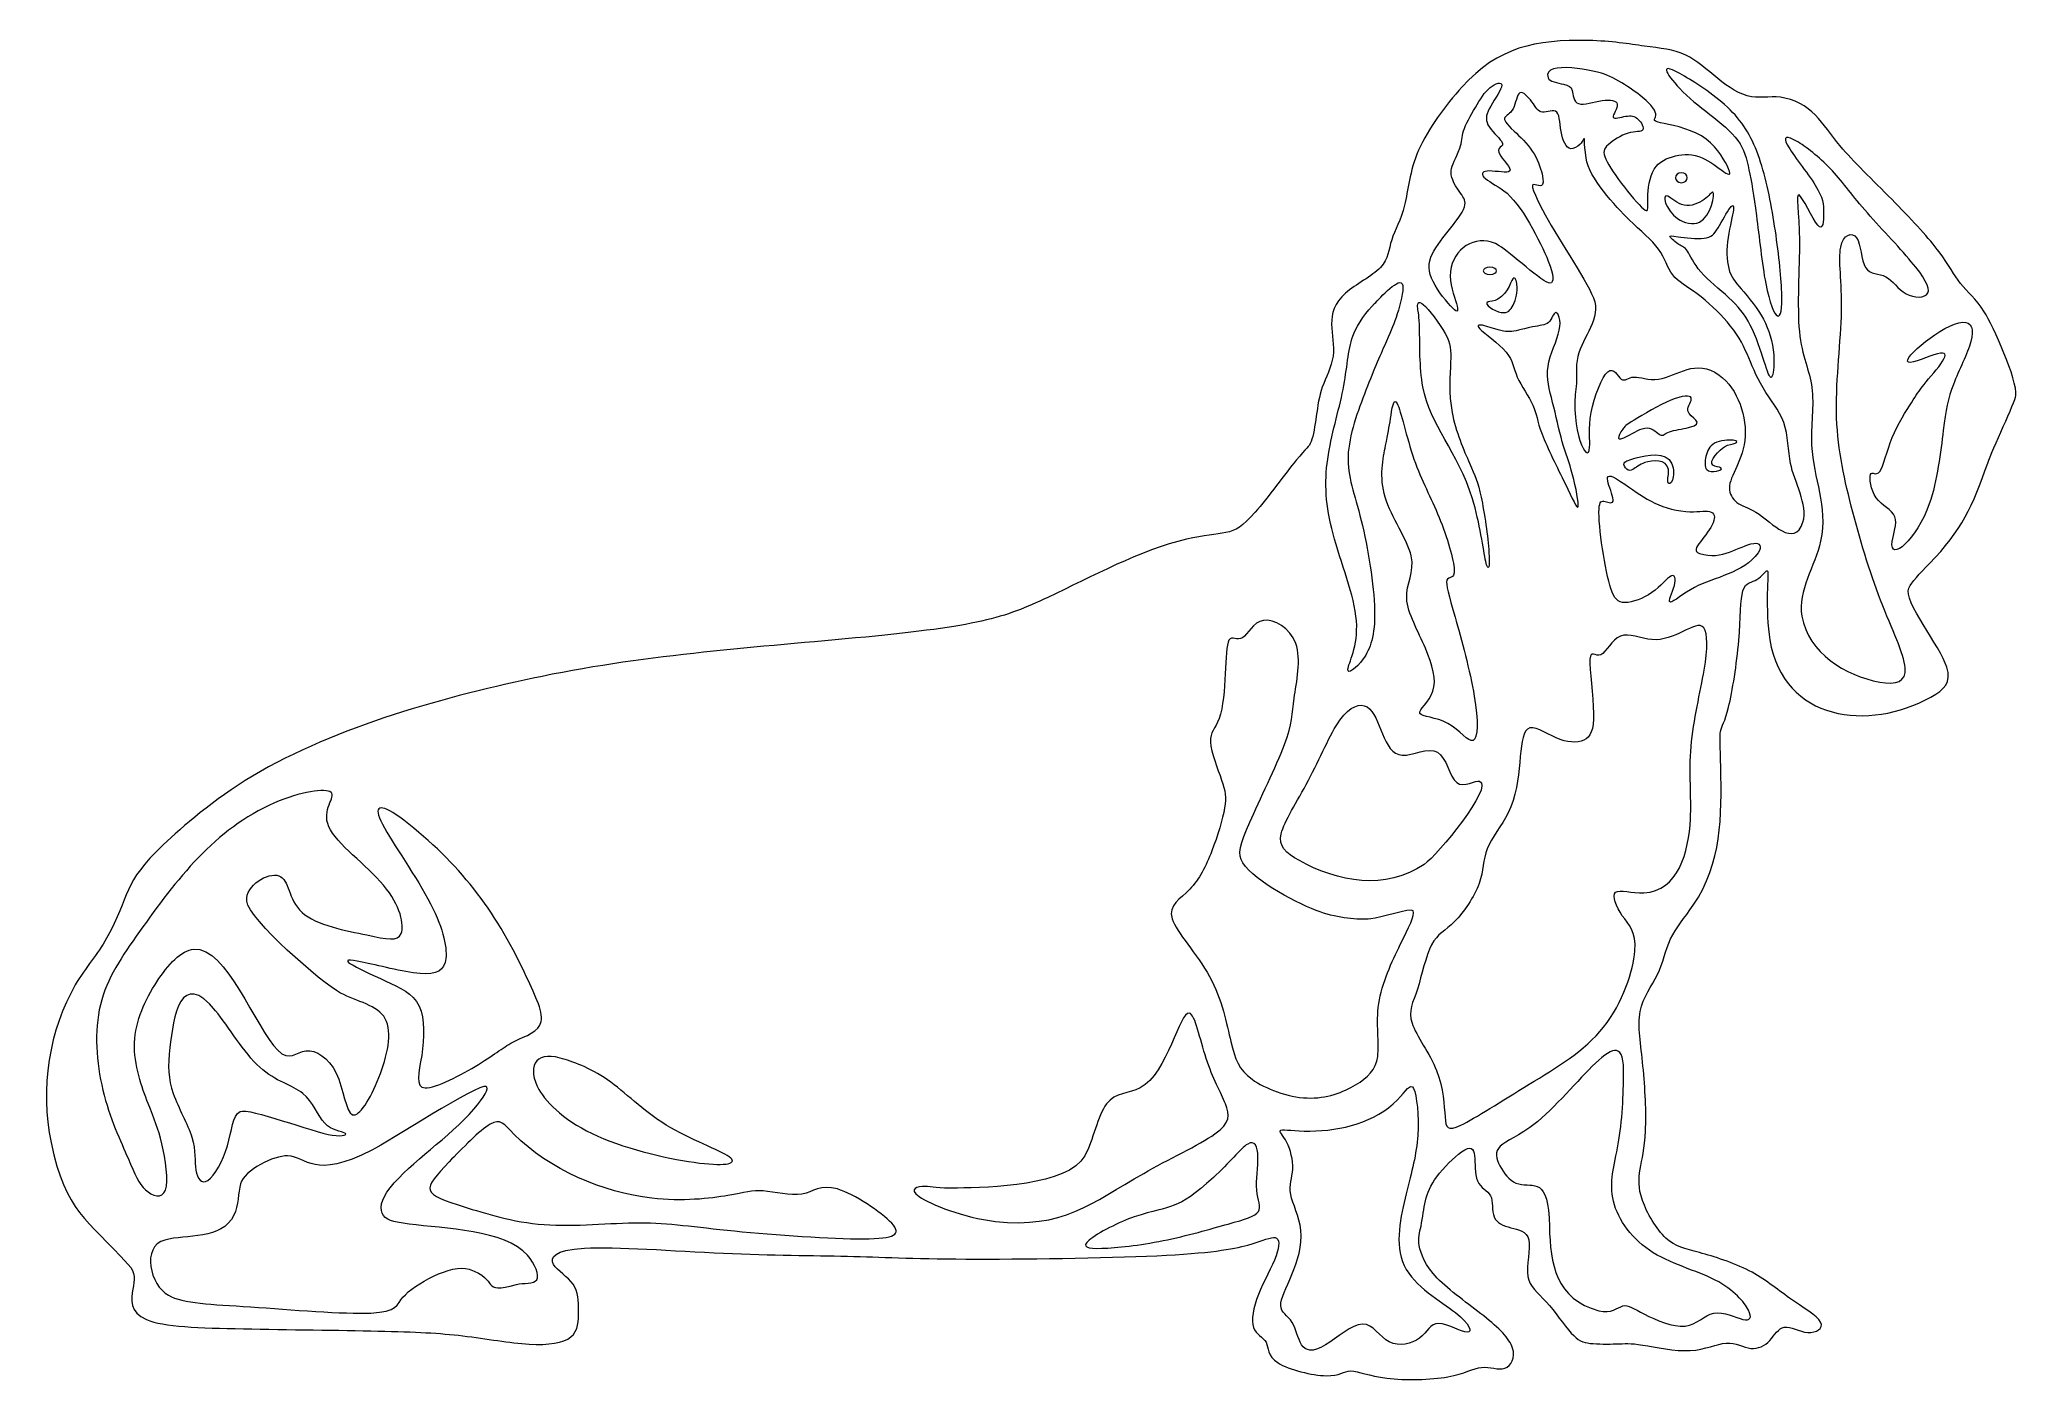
# Model space of a CAD drawing. Header units: inches. Extents: x -4.92 to 4.9, y -3.33 to 3.33.
import ezdxf

# ---------------------------------------------------------------- set-up
doc = ezdxf.new("R2010")
doc.units = ezdxf.units.IN
doc.header["$MEASUREMENT"] = 0
doc.layers.add('Layer 1', color=7, linetype='Continuous')

msp = doc.modelspace()

# ---------------------------------------------------------------- linework, layer by layer
at = {"layer": 'Layer 1', "color": 250, "lineweight": 18}
for points, knots in [([(-4.3089, -0.6696), (-4.2133, -0.5795), (-4.0621, -0.4464), (-3.8653, -0.3285), (-3.8653, -0.3285), (-3.4493, -0.0795), (-2.8995, 0.0696), (-2.4276, 0.1671), (-2.4276, 0.1671), (-1.8907, 0.278), (-1.3649, 0.3101), (-0.8214, 0.3626), (-0.8214, 0.3626), (-0.5559, 0.3882), (-0.3785, 0.4118), (-0.2461, 0.4416), (-0.2461, 0.4416), (-0.1137, 0.4714), (-0.0263, 0.5075), (0.0832, 0.5595), (0.0832, 0.5595), (0.2987, 0.6618), (0.5424, 0.7941), (0.7709, 0.8485), (0.7709, 0.8485), (0.8582, 0.8693), (0.9192, 0.8707), (0.967, 0.8811), (0.967, 0.8811), (1.0149, 0.8915), (1.0495, 0.9109), (1.1119, 0.9823), (1.1119, 0.9823), (1.1743, 1.0537), (1.2644, 1.1771), (1.3157, 1.2402), (1.3157, 1.2402), (1.367, 1.3033), (1.3795, 1.306), (1.3899, 1.3331), (1.3899, 1.3331), (1.414, 1.3958), (1.4149, 1.5176), (1.4454, 1.6027), (1.4454, 1.6027), (1.4627, 1.6513), (1.4918, 1.7026), (1.4987, 1.758), (1.4987, 1.758), (1.512, 1.864), (1.4462, 1.9701), (1.5611, 2.0706), (1.5611, 2.0706), (1.611, 2.1143), (1.6928, 2.1545), (1.7337, 2.1975), (1.7337, 2.1975), (1.7746, 2.2405), (1.7746, 2.2862), (1.7899, 2.3348), (1.7899, 2.3348), (1.8051, 2.3833), (1.8356, 2.4346), (1.8537, 2.5074), (1.8537, 2.5074), (1.8717, 2.5801), (1.8772, 2.6744), (1.9237, 2.7805), (1.9237, 2.7805), (1.9701, 2.8865), (2.0575, 3.0044), (2.1386, 3.0938), (2.1386, 3.0938), (2.3206, 3.2945), (2.5023, 3.3301), (2.7666, 3.3253), (2.7666, 3.3253), (2.881, 3.3233), (2.9683, 3.308), (3.0453, 3.2976), (3.0453, 3.2976), (3.1222, 3.2872), (3.1888, 3.2817), (3.2498, 3.2526), (3.2498, 3.2526), (3.3601, 3.1999), (3.4566, 3.065), (3.577, 3.046), (3.577, 3.046), (3.6296, 3.0377), (3.6837, 3.0529), (3.7426, 3.0397), (3.7426, 3.0397), (3.8906, 3.0067), (3.942, 2.8874), (4.0303, 2.7853), (4.0303, 2.7853), (4.0927, 2.7132), (4.1981, 2.612), (4.2896, 2.5191), (4.2896, 2.5191), (4.3811, 2.4263), (4.4587, 2.3417), (4.5086, 2.2751), (4.5086, 2.2751), (4.5585, 2.2086), (4.5807, 2.1601), (4.614, 2.1185), (4.614, 2.1185), (4.6473, 2.0769), (4.6916, 2.0422), (4.7318, 1.9784), (4.7318, 1.9784), (4.7757, 1.9089), (4.8966, 1.6396), (4.8892, 1.5618), (4.8892, 1.5618), (4.8866, 1.5343), (4.7713, 1.2897), (4.7492, 1.2263), (4.7492, 1.2263), (4.6743, 1.0122), (4.6194, 0.8931), (4.4608, 0.7279), (4.4608, 0.7279), (4.4102, 0.6752), (4.3714, 0.6364), (4.3568, 0.6059), (4.3568, 0.6059), (4.3272, 0.5439), (4.5148, 0.3148), (4.5461, 0.2129), (4.5461, 0.2129), (4.5696, 0.1359), (4.5364, 0.1026), (4.4663, 0.0638), (4.4663, 0.0638), (4.1587, -0.1068), (3.7354, -0.0568), (3.6671, 0.3487), (3.6671, 0.3487), (3.656, 0.4146), (3.6532, 0.5102), (3.6546, 0.5782), (3.6546, 0.5782), (3.656, 0.6461), (3.6615, 0.6863), (3.6546, 0.6905), (3.6546, 0.6905), (3.6477, 0.6946), (3.6283, 0.6628), (3.6033, 0.6482), (3.6033, 0.6482), (3.5783, 0.6336), (3.5478, 0.6364), (3.534, 0.5927), (3.534, 0.5927), (3.5201, 0.5491), (3.5229, 0.459), (3.5132, 0.3446), (3.5132, 0.3446), (3.5035, 0.2302), (3.4813, 0.0916), (3.4626, 0.0146), (3.4626, 0.0146), (3.4439, -0.0623), (3.4286, -0.0776), (3.4231, -0.106), (3.4231, -0.106), (3.4175, -0.1344), (3.4217, -0.176), (3.4238, -0.2835), (3.4238, -0.2835), (3.4285, -0.5294), (3.4305, -0.7586), (3.2872, -0.969), (3.2872, -0.969), (3.2428, -1.0342), (3.2012, -1.0813), (3.1749, -1.1368), (3.1749, -1.1368), (3.1486, -1.1923), (3.1375, -1.256), (3.1097, -1.3143), (3.1097, -1.3143), (3.082, -1.3725), (3.0376, -1.4252), (3.0238, -1.4973), (3.0238, -1.4973), (3.0099, -1.5694), (3.0266, -1.6609), (3.0376, -1.769), (3.0376, -1.769), (3.0487, -1.8771), (3.0543, -2.0019), (3.0501, -2.0906), (3.0501, -2.0906), (3.046, -2.1794), (3.0321, -2.2321), (3.0238, -2.2806), (3.0238, -2.2806), (3.0155, -2.3291), (3.0127, -2.3735), (3.0349, -2.4359), (3.0349, -2.4359), (3.0571, -2.4983), (3.1042, -2.5787), (3.1513, -2.623), (3.1513, -2.623), (3.1985, -2.6674), (3.2456, -2.6757), (3.3177, -2.6951), (3.3177, -2.6951), (3.3898, -2.7145), (3.4868, -2.745), (3.5645, -2.7852), (3.5645, -2.7852), (3.6421, -2.8254), (3.7003, -2.8754), (3.7655, -2.9211), (3.7655, -2.9211), (3.8307, -2.9669), (3.9028, -3.0084), (3.9194, -3.0403), (3.9194, -3.0403), (3.936, -3.0722), (3.8972, -3.0944), (3.8556, -3.0916), (3.8556, -3.0916), (3.814, -3.0889), (3.7697, -3.0611), (3.7392, -3.0653), (3.7392, -3.0653), (3.7087, -3.0694), (3.692, -3.1055), (3.6671, -3.1318), (3.6671, -3.1318), (3.6421, -3.1582), (3.6088, -3.1748), (3.5728, -3.1707), (3.5728, -3.1707), (3.5368, -3.1665), (3.4979, -3.1415), (3.4508, -3.1443), (3.4508, -3.1443), (3.4037, -3.1471), (3.3482, -3.1776), (3.2719, -3.1817), (3.2719, -3.1817), (3.1957, -3.1859), (3.0986, -3.1637), (3.0363, -3.154), (3.0363, -3.154), (2.9739, -3.1443), (2.9461, -3.1471), (2.9059, -3.1485), (2.9059, -3.1485), (2.8657, -3.1499), (2.813, -3.1499), (2.7756, -3.1457), (2.7756, -3.1457), (2.7382, -3.1415), (2.716, -3.1332), (2.6813, -3.0944), (2.6813, -3.0944), (2.6467, -3.0556), (2.5995, -2.9863), (2.5566, -2.9391), (2.5566, -2.9391), (2.5136, -2.892), (2.4748, -2.867), (2.4664, -2.813), (2.4664, -2.813), (2.4581, -2.7589), (2.4803, -2.6757), (2.4706, -2.6313), (2.4706, -2.6313), (2.4609, -2.587), (2.4193, -2.5814), (2.3819, -2.5717), (2.3819, -2.5717), (2.3444, -2.562), (2.3112, -2.5482), (2.2987, -2.5177), (2.2987, -2.5177), (2.2862, -2.4872), (2.2945, -2.44), (2.2807, -2.4123), (2.2807, -2.4123), (2.2668, -2.3846), (2.2308, -2.3762), (2.2155, -2.3388), (2.2155, -2.3388), (2.1865, -2.2676), (2.232, -2.1248), (2.1365, -2.1946), (2.1365, -2.1946), (2.1004, -2.221), (2.0478, -2.2737), (2.0145, -2.318), (2.0145, -2.318), (1.9506, -2.4032), (1.9539, -2.4711), (1.9355, -2.5634), (1.9355, -2.5634), (1.9285, -2.5981), (1.9202, -2.6203), (1.9271, -2.6605), (1.9271, -2.6605), (1.9341, -2.7007), (1.9563, -2.7589), (2.0159, -2.8213), (2.0159, -2.8213), (2.0755, -2.8837), (2.1725, -2.9502), (2.2474, -3.0098), (2.2474, -3.0098), (2.3223, -3.0694), (2.3749, -3.1221), (2.3902, -3.1693), (2.3902, -3.1693), (2.4054, -3.2164), (2.3833, -3.258), (2.3514, -3.2691), (2.3514, -3.2691), (2.3195, -3.2802), (2.2779, -3.2608), (2.2363, -3.2649), (2.2363, -3.2649), (2.1947, -3.2691), (2.1531, -3.2968), (2.0686, -3.3121), (2.0686, -3.3121), (1.984, -3.3273), (1.8564, -3.3301), (1.7663, -3.319), (1.7663, -3.319), (1.6762, -3.3079), (1.6235, -3.283), (1.5875, -3.283), (1.5875, -3.283), (1.5514, -3.283), (1.532, -3.3079), (1.4641, -3.3065), (1.4641, -3.3065), (1.3961, -3.3051), (1.2797, -3.2774), (1.2256, -3.2427), (1.2256, -3.2427), (1.1715, -3.2081), (1.1799, -3.1665), (1.166, -3.1402), (1.166, -3.1402), (1.1521, -3.1138), (1.1161, -3.1027), (1.1036, -3.0667), (1.1036, -3.0667), (1.0911, -3.0306), (1.1022, -2.9696), (1.1286, -2.9031), (1.1286, -2.9031), (1.1549, -2.8365), (1.1965, -2.7644), (1.2159, -2.7118), (1.2159, -2.7118), (1.2353, -2.6591), (1.2325, -2.6258), (1.2118, -2.6203), (1.2118, -2.6203), (1.191, -2.6147), (1.1521, -2.6369), (1.0759, -2.6577), (1.0759, -2.6577), (0.9996, -2.6785), (0.8859, -2.6979), (0.6239, -2.7104), (0.6239, -2.7104), (0.3619, -2.7229), (-0.0485, -2.7284), (-0.3244, -2.727), (-0.3244, -2.727), (-0.6003, -2.7256), (-0.7417, -2.7173), (-0.9122, -2.7131), (-0.9122, -2.7131), (-1.0827, -2.709), (-1.2824, -2.709), (-1.5278, -2.6979), (-1.5278, -2.6979), (-1.7732, -2.6868), (-2.0643, -2.6646), (-2.2182, -2.6729), (-2.2182, -2.6729), (-2.3721, -2.6813), (-2.3887, -2.7201), (-2.3707, -2.7534), (-2.3707, -2.7534), (-2.3527, -2.7866), (-2.3, -2.8144), (-2.2737, -2.8518), (-2.2737, -2.8518), (-2.2473, -2.8892), (-2.2473, -2.9364), (-2.2473, -2.9849), (-2.2473, -2.9849), (-2.2473, -3.0334), (-2.2473, -3.0833), (-2.2848, -3.1138), (-2.2848, -3.1138), (-2.3222, -3.1443), (-2.3971, -3.1554), (-2.4927, -3.1499), (-2.4927, -3.1499), (-2.5884, -3.1443), (-2.7048, -3.1221), (-2.8213, -3.1083), (-2.8213, -3.1083), (-2.9378, -3.0944), (-3.0542, -3.0889), (-3.2428, -3.0847), (-3.2428, -3.0847), (-3.4313, -3.0805), (-3.692, -3.0778), (-3.911, -3.0736), (-3.911, -3.0736), (-4.1301, -3.0694), (-4.3075, -3.0639), (-4.3921, -3.0279), (-4.3921, -3.0279), (-4.4767, -2.9918), (-4.4683, -2.9253), (-4.46, -2.8767), (-4.46, -2.8767), (-4.4517, -2.8282), (-4.4434, -2.7977), (-4.4836, -2.7534), (-4.4836, -2.7534), (-4.6889, -2.5268), (-4.7925, -2.495), (-4.8662, -2.1489), (-4.8662, -2.1489), (-4.9231, -1.882), (-4.8732, -1.5837), (-4.7456, -1.3656), (-4.7456, -1.3656), (-4.6929, -1.2754), (-4.6347, -1.2144), (-4.5904, -1.134), (-4.5904, -1.134), (-4.4707, -0.9172), (-4.5141, -0.8629), (-4.3089, -0.6696)], [0, 0, 0, 0, 0.008772, 0.008772, 0.008772, 0.008772, 0.017544, 0.017544, 0.017544, 0.017544, 0.026316, 0.026316, 0.026316, 0.026316, 0.035088, 0.035088, 0.035088, 0.035088, 0.04386, 0.04386, 0.04386, 0.04386, 0.052632, 0.052632, 0.052632, 0.052632, 0.061404, 0.061404, 0.061404, 0.061404, 0.070175, 0.070175, 0.070175, 0.070175, 0.078947, 0.078947, 0.078947, 0.078947, 0.087719, 0.087719, 0.087719, 0.087719, 0.096491, 0.096491, 0.096491, 0.096491, 0.105263, 0.105263, 0.105263, 0.105263, 0.114035, 0.114035, 0.114035, 0.114035, 0.122807, 0.122807, 0.122807, 0.122807, 0.131579, 0.131579, 0.131579, 0.131579, 0.140351, 0.140351, 0.140351, 0.140351, 0.149123, 0.149123, 0.149123, 0.149123, 0.157895, 0.157895, 0.157895, 0.157895, 0.166667, 0.166667, 0.166667, 0.166667, 0.175439, 0.175439, 0.175439, 0.175439, 0.184211, 0.184211, 0.184211, 0.184211, 0.192982, 0.192982, 0.192982, 0.192982, 0.201754, 0.201754, 0.201754, 0.201754, 0.210526, 0.210526, 0.210526, 0.210526, 0.219298, 0.219298, 0.219298, 0.219298, 0.22807, 0.22807, 0.22807, 0.22807, 0.236842, 0.236842, 0.236842, 0.236842, 0.245614, 0.245614, 0.245614, 0.245614, 0.254386, 0.254386, 0.254386, 0.254386, 0.263158, 0.263158, 0.263158, 0.263158, 0.27193, 0.27193, 0.27193, 0.27193, 0.280702, 0.280702, 0.280702, 0.280702, 0.289474, 0.289474, 0.289474, 0.289474, 0.298246, 0.298246, 0.298246, 0.298246, 0.307018, 0.307018, 0.307018, 0.307018, 0.315789, 0.315789, 0.315789, 0.315789, 0.324561, 0.324561, 0.324561, 0.324561, 0.333333, 0.333333, 0.333333, 0.333333, 0.342105, 0.342105, 0.342105, 0.342105, 0.350877, 0.350877, 0.350877, 0.350877, 0.359649, 0.359649, 0.359649, 0.359649, 0.368421, 0.368421, 0.368421, 0.368421, 0.377193, 0.377193, 0.377193, 0.377193, 0.385965, 0.385965, 0.385965, 0.385965, 0.394737, 0.394737, 0.394737, 0.394737, 0.403509, 0.403509, 0.403509, 0.403509, 0.412281, 0.412281, 0.412281, 0.412281, 0.421053, 0.421053, 0.421053, 0.421053, 0.429825, 0.429825, 0.429825, 0.429825, 0.438596, 0.438596, 0.438596, 0.438596, 0.447368, 0.447368, 0.447368, 0.447368, 0.45614, 0.45614, 0.45614, 0.45614, 0.464912, 0.464912, 0.464912, 0.464912, 0.473684, 0.473684, 0.473684, 0.473684, 0.482456, 0.482456, 0.482456, 0.482456, 0.491228, 0.491228, 0.491228, 0.491228, 0.5, 0.5, 0.5, 0.5, 0.508772, 0.508772, 0.508772, 0.508772, 0.517544, 0.517544, 0.517544, 0.517544, 0.526316, 0.526316, 0.526316, 0.526316, 0.535088, 0.535088, 0.535088, 0.535088, 0.54386, 0.54386, 0.54386, 0.54386, 0.552632, 0.552632, 0.552632, 0.552632, 0.561404, 0.561404, 0.561404, 0.561404, 0.570175, 0.570175, 0.570175, 0.570175, 0.578947, 0.578947, 0.578947, 0.578947, 0.587719, 0.587719, 0.587719, 0.587719, 0.596491, 0.596491, 0.596491, 0.596491, 0.605263, 0.605263, 0.605263, 0.605263, 0.614035, 0.614035, 0.614035, 0.614035, 0.622807, 0.622807, 0.622807, 0.622807, 0.631579, 0.631579, 0.631579, 0.631579, 0.640351, 0.640351, 0.640351, 0.640351, 0.649123, 0.649123, 0.649123, 0.649123, 0.657895, 0.657895, 0.657895, 0.657895, 0.666667, 0.666667, 0.666667, 0.666667, 0.675439, 0.675439, 0.675439, 0.675439, 0.684211, 0.684211, 0.684211, 0.684211, 0.692982, 0.692982, 0.692982, 0.692982, 0.701754, 0.701754, 0.701754, 0.701754, 0.710526, 0.710526, 0.710526, 0.710526, 0.719298, 0.719298, 0.719298, 0.719298, 0.72807, 0.72807, 0.72807, 0.72807, 0.736842, 0.736842, 0.736842, 0.736842, 0.745614, 0.745614, 0.745614, 0.745614, 0.754386, 0.754386, 0.754386, 0.754386, 0.763158, 0.763158, 0.763158, 0.763158, 0.77193, 0.77193, 0.77193, 0.77193, 0.780702, 0.780702, 0.780702, 0.780702, 0.789474, 0.789474, 0.789474, 0.789474, 0.798246, 0.798246, 0.798246, 0.798246, 0.807018, 0.807018, 0.807018, 0.807018, 0.815789, 0.815789, 0.815789, 0.815789, 0.824561, 0.824561, 0.824561, 0.824561, 0.833333, 0.833333, 0.833333, 0.833333, 0.842105, 0.842105, 0.842105, 0.842105, 0.850877, 0.850877, 0.850877, 0.850877, 0.859649, 0.859649, 0.859649, 0.859649, 0.868421, 0.868421, 0.868421, 0.868421, 0.877193, 0.877193, 0.877193, 0.877193, 0.885965, 0.885965, 0.885965, 0.885965, 0.894737, 0.894737, 0.894737, 0.894737, 0.903509, 0.903509, 0.903509, 0.903509, 0.912281, 0.912281, 0.912281, 0.912281, 0.921053, 0.921053, 0.921053, 0.921053, 0.929825, 0.929825, 0.929825, 0.929825, 0.938596, 0.938596, 0.938596, 0.938596, 0.947368, 0.947368, 0.947368, 0.947368, 0.95614, 0.95614, 0.95614, 0.95614, 0.964912, 0.964912, 0.964912, 0.964912, 0.973684, 0.973684, 0.973684, 0.973684, 0.982456, 0.982456, 0.982456, 0.982456, 1, 1, 1, 1]), ([(2.5661, 3.1403), (2.5379, 3.2319), (2.811, 3.1747), (2.8586, 3.1534), (2.8586, 3.1534), (2.9376, 3.1181), (3.0194, 3.0598), (3.061, 3.0196), (3.061, 3.0196), (3.1524, 2.9313), (3.0475, 2.9351), (3.1248, 2.917), (3.1248, 2.917), (3.1664, 2.9073), (3.2607, 2.8921), (3.3279, 2.8512), (3.3279, 2.8512), (3.3952, 2.8103), (3.4354, 2.7437), (3.4548, 2.7042), (3.4548, 2.7042), (3.5054, 2.6011), (3.4045, 2.7109), (3.3314, 2.743), (3.3314, 2.743), (3.2856, 2.7631), (3.2413, 2.7618), (3.199, 2.7521), (3.199, 2.7521), (3.1567, 2.7424), (3.1165, 2.7243), (3.0929, 2.6855), (3.0929, 2.6855), (3.0694, 2.6467), (3.0624, 2.5871), (3.0617, 2.5434), (3.0617, 2.5434), (3.061, 2.4997), (3.0666, 2.472), (3.0479, 2.4831), (3.0479, 2.4831), (3.0292, 2.4942), (2.9862, 2.5441), (2.946, 2.5961), (2.946, 2.5961), (2.9058, 2.6481), (2.8683, 2.7021), (2.8524, 2.7368), (2.8524, 2.7368), (2.8364, 2.7715), (2.842, 2.7867), (2.8649, 2.8075), (2.8649, 2.8075), (2.8877, 2.8283), (2.9279, 2.8546), (2.9633, 2.865), (2.9633, 2.865), (2.9986, 2.8754), (3.0292, 2.8699), (3.0368, 2.881), (3.0368, 2.881), (3.0444, 2.8921), (3.0292, 2.9198), (3.0125, 2.9351), (3.0125, 2.9351), (2.9959, 2.9503), (2.9779, 2.9531), (2.9522, 2.9489), (2.9522, 2.9489), (2.9266, 2.9448), (2.8933, 2.9337), (2.8898, 2.9448), (2.8898, 2.9448), (2.8864, 2.9559), (2.9127, 2.9891), (2.9099, 3.0085), (2.9099, 3.0085), (2.9071, 3.0279), (2.8753, 3.0335), (2.8344, 3.0273), (2.8344, 3.0273), (2.7935, 3.021), (2.7436, 3.003), (2.7179, 3.012), (2.7179, 3.012), (2.6923, 3.021), (2.6909, 3.0571), (2.6853, 3.0772), (2.6853, 3.0772), (2.6798, 3.0973), (2.6701, 3.1014), (2.643, 3.1077), (2.643, 3.1077), (2.616, 3.1139), (2.5716, 3.1222), (2.5661, 3.1403)], [0, 0, 0, 0, 0.04, 0.04, 0.04, 0.04, 0.08, 0.08, 0.08, 0.08, 0.12, 0.12, 0.12, 0.12, 0.16, 0.16, 0.16, 0.16, 0.2, 0.2, 0.2, 0.2, 0.24, 0.24, 0.24, 0.24, 0.28, 0.28, 0.28, 0.28, 0.32, 0.32, 0.32, 0.32, 0.36, 0.36, 0.36, 0.36, 0.4, 0.4, 0.4, 0.4, 0.44, 0.44, 0.44, 0.44, 0.48, 0.48, 0.48, 0.48, 0.52, 0.52, 0.52, 0.52, 0.56, 0.56, 0.56, 0.56, 0.6, 0.6, 0.6, 0.6, 0.64, 0.64, 0.64, 0.64, 0.68, 0.68, 0.68, 0.68, 0.72, 0.72, 0.72, 0.72, 0.76, 0.76, 0.76, 0.76, 0.8, 0.8, 0.8, 0.8, 0.84, 0.84, 0.84, 0.84, 0.88, 0.88, 0.88, 0.88, 0.92, 0.92, 0.92, 0.92, 1, 1, 1, 1]), ([(3.244, 3.1479), (3.305, 3.1111), (3.4007, 3.0501), (3.47, 2.9815), (3.47, 2.9815), (3.5394, 2.9129), (3.5823, 2.8366), (3.6156, 2.7396), (3.6156, 2.7396), (3.6489, 2.6425), (3.6724, 2.5247), (3.6912, 2.4034), (3.6912, 2.4034), (3.7099, 2.2821), (3.7237, 2.1573), (3.7265, 2.0741), (3.7265, 2.0741), (3.7293, 1.9909), (3.721, 1.9493), (3.705, 1.957), (3.705, 1.957), (3.6891, 1.9646), (3.6655, 2.0214), (3.6468, 2.1185), (3.6468, 2.1185), (3.6281, 2.2155), (3.6142, 2.3528), (3.601, 2.4554), (3.601, 2.4554), (3.5879, 2.558), (3.5754, 2.6259), (3.5636, 2.6827), (3.5636, 2.6827), (3.5518, 2.7396), (3.5407, 2.7853), (3.5082, 2.829), (3.5082, 2.829), (3.441, 2.919), (3.3037, 2.997), (3.2198, 3.0869), (3.2198, 3.0869), (3.1492, 3.1625), (3.107, 3.2304), (3.244, 3.1479)], [0, 0, 0, 0, 0.083333, 0.083333, 0.083333, 0.083333, 0.166667, 0.166667, 0.166667, 0.166667, 0.25, 0.25, 0.25, 0.25, 0.333333, 0.333333, 0.333333, 0.333333, 0.416667, 0.416667, 0.416667, 0.416667, 0.5, 0.5, 0.5, 0.5, 0.583333, 0.583333, 0.583333, 0.583333, 0.666667, 0.666667, 0.666667, 0.666667, 0.75, 0.75, 0.75, 0.75, 0.833333, 0.833333, 0.833333, 0.833333, 1, 1, 1, 1]), ([(2.2056, 2.9933), (2.182, 2.9531), (2.1571, 2.9087), (2.1467, 2.8761), (2.1467, 2.8761), (2.1363, 2.8436), (2.1405, 2.8228), (2.128, 2.7902), (2.128, 2.7902), (2.0872, 2.6837), (2.0547, 2.6757), (2.1314, 2.5677), (2.1314, 2.5677), (2.1502, 2.5413), (2.1599, 2.5261), (2.1515, 2.4997), (2.1515, 2.4997), (2.1301, 2.4319), (2.0137, 2.3283), (1.9845, 2.2488), (1.9845, 2.2488), (1.9672, 2.2017), (1.9769, 2.1587), (2.0053, 2.1095), (2.0053, 2.1095), (2.0337, 2.0602), (2.0808, 2.0048), (2.1023, 1.9875), (2.1023, 1.9875), (2.1238, 1.9701), (2.1197, 1.9909), (2.1065, 2.0339), (2.1065, 2.0339), (2.0933, 2.0769), (2.0711, 2.142), (2.085, 2.1989), (2.085, 2.1989), (2.111, 2.3055), (2.2218, 2.3678), (2.3242, 2.3063), (2.3242, 2.3063), (2.3755, 2.2755), (2.543, 2.1177), (2.5758, 2.1199), (2.5758, 2.1199), (2.5966, 2.1212), (2.5952, 2.1601), (2.5675, 2.2294), (2.5675, 2.2294), (2.5288, 2.3261), (2.4317, 2.5176), (2.3463, 2.5794), (2.3463, 2.5794), (2.311, 2.6051), (2.2652, 2.6287), (2.2479, 2.6467), (2.2479, 2.6467), (2.2306, 2.6647), (2.2417, 2.6772), (2.2756, 2.6772), (2.2756, 2.6772), (2.3096, 2.6772), (2.3664, 2.6647), (2.3761, 2.6772), (2.3761, 2.6772), (2.3859, 2.6897), (2.3484, 2.7271), (2.3318, 2.7514), (2.3318, 2.7514), (2.295, 2.805), (2.3596, 2.7902), (2.3352, 2.8248), (2.3352, 2.8248), (2.3221, 2.8436), (2.2833, 2.8768), (2.268, 2.9066), (2.268, 2.9066), (2.2528, 2.9364), (2.2611, 2.9628), (2.2819, 2.9995), (2.2819, 2.9995), (2.3027, 3.0363), (2.3359, 3.0834), (2.3366, 3.1028), (2.3366, 3.1028), (2.3373, 3.1222), (2.3054, 3.1139), (2.2784, 3.0917), (2.2784, 3.0917), (2.2514, 3.0695), (2.2292, 3.0335), (2.2056, 2.9933)], [0, 0, 0, 0, 0.041667, 0.041667, 0.041667, 0.041667, 0.083333, 0.083333, 0.083333, 0.083333, 0.125, 0.125, 0.125, 0.125, 0.166667, 0.166667, 0.166667, 0.166667, 0.208333, 0.208333, 0.208333, 0.208333, 0.25, 0.25, 0.25, 0.25, 0.291667, 0.291667, 0.291667, 0.291667, 0.333333, 0.333333, 0.333333, 0.333333, 0.375, 0.375, 0.375, 0.375, 0.416667, 0.416667, 0.416667, 0.416667, 0.458333, 0.458333, 0.458333, 0.458333, 0.5, 0.5, 0.5, 0.5, 0.541667, 0.541667, 0.541667, 0.541667, 0.583333, 0.583333, 0.583333, 0.583333, 0.625, 0.625, 0.625, 0.625, 0.666667, 0.666667, 0.666667, 0.666667, 0.708333, 0.708333, 0.708333, 0.708333, 0.75, 0.75, 0.75, 0.75, 0.791667, 0.791667, 0.791667, 0.791667, 0.833333, 0.833333, 0.833333, 0.833333, 0.875, 0.875, 0.875, 0.875, 0.916667, 0.916667, 0.916667, 0.916667, 1, 1, 1, 1]), ([(2.4879, 2.7763), (2.4623, 2.8145), (2.4262, 2.8477), (2.3978, 2.8748), (2.3978, 2.8748), (2.3115, 2.9569), (2.3639, 2.9351), (2.3923, 2.9864), (2.3923, 2.9864), (2.4068, 3.0127), (2.411, 3.0571), (2.4262, 3.0654), (2.4262, 3.0654), (2.4415, 3.0737), (2.4678, 3.046), (2.4865, 3.0203), (2.4865, 3.0203), (2.5053, 2.9947), (2.5163, 2.9711), (2.5385, 2.969), (2.5385, 2.969), (2.5607, 2.967), (2.594, 2.9864), (2.6099, 2.9697), (2.6099, 2.9697), (2.6259, 2.9531), (2.6245, 2.9004), (2.6342, 2.8574), (2.6342, 2.8574), (2.6439, 2.8145), (2.6647, 2.7812), (2.689, 2.7888), (2.689, 2.7888), (2.7708, 2.8145), (2.7339, 2.9105), (2.7548, 2.7403), (2.7548, 2.7403), (2.7664, 2.6463), (2.9029, 2.4999), (2.969, 2.4346), (2.969, 2.4346), (3.0252, 2.3791), (3.082, 2.3348), (3.1153, 2.289), (3.1153, 2.289), (3.1485, 2.2433), (3.1583, 2.1961), (3.1853, 2.1615), (3.1853, 2.1615), (3.2123, 2.1268), (3.2567, 2.1046), (3.3073, 2.0665), (3.3073, 2.0665), (3.3579, 2.0284), (3.4147, 1.9743), (3.4549, 1.9285), (3.4549, 1.9285), (3.5556, 1.814), (3.5598, 1.7252), (3.6338, 1.6), (3.6338, 1.6), (3.6698, 1.539), (3.7142, 1.4904), (3.7364, 1.4274), (3.7364, 1.4274), (3.7586, 1.3643), (3.7586, 1.2866), (3.7704, 1.2243), (3.7704, 1.2243), (3.7872, 1.1353), (3.8583, 1.0195), (3.8314, 0.9324), (3.8314, 0.9324), (3.791, 0.8017), (3.6692, 0.9351), (3.6137, 0.9733), (3.6137, 0.9733), (3.5714, 1.0024), (3.5381, 1.008), (3.5132, 1.0239), (3.5132, 1.0239), (3.4882, 1.0399), (3.4716, 1.0662), (3.4674, 1.0912), (3.4674, 1.0912), (3.4575, 1.1509), (3.5293, 1.2239), (3.543, 1.3379), (3.543, 1.3379), (3.5567, 1.4531), (3.5095, 1.5961), (3.4161, 1.6637), (3.4161, 1.6637), (3.2982, 1.7491), (3.2085, 1.6578), (3.1146, 1.6436), (3.1146, 1.6436), (3.064, 1.636), (3.0224, 1.6554), (2.9933, 1.654), (2.9933, 1.654), (2.9642, 1.6526), (2.9475, 1.6305), (2.9295, 1.6436), (2.9295, 1.6436), (2.9115, 1.6568), (2.8921, 1.7053), (2.8629, 1.6804), (2.8629, 1.6804), (2.8338, 1.6554), (2.795, 1.557), (2.7805, 1.4773), (2.7805, 1.4773), (2.7659, 1.3976), (2.7756, 1.3365), (2.7728, 1.3047), (2.7728, 1.3047), (2.7643, 1.2067), (2.6754, 1.3922), (2.7056, 1.6069), (2.7056, 1.6069), (2.7118, 1.6513), (2.7007, 1.7026), (2.7139, 1.7566), (2.7139, 1.7566), (2.7377, 1.8543), (2.833, 1.9445), (2.7915, 2.0471), (2.7915, 2.0471), (2.7508, 2.1481), (2.6026, 2.359), (2.5385, 2.4838), (2.5385, 2.4838), (2.411, 2.7323), (2.5722, 2.5099), (2.5364, 2.6626), (2.5364, 2.6626), (2.5288, 2.6952), (2.5136, 2.7382), (2.4879, 2.7763)], [0, 0, 0, 0, 0.027778, 0.027778, 0.027778, 0.027778, 0.055556, 0.055556, 0.055556, 0.055556, 0.083333, 0.083333, 0.083333, 0.083333, 0.111111, 0.111111, 0.111111, 0.111111, 0.138889, 0.138889, 0.138889, 0.138889, 0.166667, 0.166667, 0.166667, 0.166667, 0.194444, 0.194444, 0.194444, 0.194444, 0.222222, 0.222222, 0.222222, 0.222222, 0.25, 0.25, 0.25, 0.25, 0.277778, 0.277778, 0.277778, 0.277778, 0.305556, 0.305556, 0.305556, 0.305556, 0.333333, 0.333333, 0.333333, 0.333333, 0.361111, 0.361111, 0.361111, 0.361111, 0.388889, 0.388889, 0.388889, 0.388889, 0.416667, 0.416667, 0.416667, 0.416667, 0.444444, 0.444444, 0.444444, 0.444444, 0.472222, 0.472222, 0.472222, 0.472222, 0.5, 0.5, 0.5, 0.5, 0.527778, 0.527778, 0.527778, 0.527778, 0.555556, 0.555556, 0.555556, 0.555556, 0.583333, 0.583333, 0.583333, 0.583333, 0.611111, 0.611111, 0.611111, 0.611111, 0.638889, 0.638889, 0.638889, 0.638889, 0.666667, 0.666667, 0.666667, 0.666667, 0.694444, 0.694444, 0.694444, 0.694444, 0.722222, 0.722222, 0.722222, 0.722222, 0.75, 0.75, 0.75, 0.75, 0.777778, 0.777778, 0.777778, 0.777778, 0.805556, 0.805556, 0.805556, 0.805556, 0.833333, 0.833333, 0.833333, 0.833333, 0.861111, 0.861111, 0.861111, 0.861111, 0.888889, 0.888889, 0.888889, 0.888889, 0.916667, 0.916667, 0.916667, 0.916667, 0.944444, 0.944444, 0.944444, 0.944444, 1, 1, 1, 1]), ([(3.8, 2.8255), (3.8458, 2.7992), (3.9123, 2.7465), (3.9678, 2.6883), (3.9678, 2.6883), (4.0232, 2.6301), (4.0676, 2.5663), (4.1383, 2.4845), (4.1383, 2.4845), (4.209, 2.4027), (4.306, 2.3029), (4.3698, 2.2266), (4.3698, 2.2266), (4.4336, 2.1504), (4.4641, 2.0977), (4.4516, 2.0713), (4.4516, 2.0713), (4.4391, 2.045), (4.3837, 2.045), (4.3435, 2.0672), (4.3435, 2.0672), (4.3033, 2.0894), (4.2783, 2.1337), (4.2437, 2.1517), (4.2437, 2.1517), (4.209, 2.1698), (4.1646, 2.1614), (4.1424, 2.1975), (4.1424, 2.1975), (4.1203, 2.2335), (4.1203, 2.314), (4.0981, 2.3458), (4.0981, 2.3458), (4.0759, 2.3777), (4.0315, 2.3611), (4.0191, 2.2987), (4.0191, 2.2987), (4.0066, 2.2363), (4.026, 2.1282), (4.0232, 1.9812), (4.0232, 1.9812), (4.0204, 1.8343), (3.9955, 1.6485), (3.9983, 1.4821), (3.9983, 1.4821), (4.001, 1.3157), (4.0315, 1.1688), (4.0717, 1.0121), (4.0717, 1.0121), (4.1119, 0.8555), (4.1619, 0.6891), (4.2173, 0.5449), (4.2173, 0.5449), (4.2728, 0.4007), (4.3338, 0.2787), (4.3393, 0.2094), (4.3393, 0.2094), (4.3449, 0.1401), (4.2949, 0.1234), (4.2131, 0.1387), (4.2131, 0.1387), (4.0414, 0.1707), (3.8589, 0.2825), (3.8263, 0.4659), (3.8263, 0.4659), (3.8036, 0.5937), (3.8926, 0.713), (3.9192, 0.8388), (3.9192, 0.8388), (3.9569, 1.0167), (3.8824, 1.1447), (3.8749, 1.3157), (3.8749, 1.3157), (3.8707, 1.41), (3.8873, 1.5154), (3.8763, 1.6013), (3.8763, 1.6013), (3.8652, 1.6873), (3.8263, 1.7538), (3.8139, 1.88), (3.8139, 1.88), (3.8014, 2.0062), (3.8153, 2.192), (3.8139, 2.332), (3.8139, 2.332), (3.8125, 2.472), (3.7958, 2.5663), (3.8125, 2.558), (3.8125, 2.558), (3.8291, 2.5496), (3.879, 2.4387), (3.9054, 2.4082), (3.9054, 2.4082), (3.9317, 2.3777), (3.9345, 2.4276), (3.9345, 2.4692), (3.9345, 2.4692), (3.9345, 2.5108), (3.9317, 2.5441), (3.8929, 2.6065), (3.8929, 2.6065), (3.8541, 2.6689), (3.7792, 2.7604), (3.7543, 2.8061), (3.7543, 2.8061), (3.7293, 2.8519), (3.7543, 2.8519), (3.8, 2.8255)], [0, 0, 0, 0, 0.035714, 0.035714, 0.035714, 0.035714, 0.071429, 0.071429, 0.071429, 0.071429, 0.107143, 0.107143, 0.107143, 0.107143, 0.142857, 0.142857, 0.142857, 0.142857, 0.178571, 0.178571, 0.178571, 0.178571, 0.214286, 0.214286, 0.214286, 0.214286, 0.25, 0.25, 0.25, 0.25, 0.285714, 0.285714, 0.285714, 0.285714, 0.321429, 0.321429, 0.321429, 0.321429, 0.357143, 0.357143, 0.357143, 0.357143, 0.392857, 0.392857, 0.392857, 0.392857, 0.428571, 0.428571, 0.428571, 0.428571, 0.464286, 0.464286, 0.464286, 0.464286, 0.5, 0.5, 0.5, 0.5, 0.535714, 0.535714, 0.535714, 0.535714, 0.571429, 0.571429, 0.571429, 0.571429, 0.607143, 0.607143, 0.607143, 0.607143, 0.642857, 0.642857, 0.642857, 0.642857, 0.678571, 0.678571, 0.678571, 0.678571, 0.714286, 0.714286, 0.714286, 0.714286, 0.75, 0.75, 0.75, 0.75, 0.785714, 0.785714, 0.785714, 0.785714, 0.821429, 0.821429, 0.821429, 0.821429, 0.857143, 0.857143, 0.857143, 0.857143, 0.892857, 0.892857, 0.892857, 0.892857, 0.928571, 0.928571, 0.928571, 0.928571, 1, 1, 1, 1]), ([(3.2282, 2.6689), (3.2666, 2.6689), (3.2666, 2.619), (3.2282, 2.619), (3.2282, 2.619), (3.1898, 2.619), (3.1898, 2.6689), (3.2282, 2.6689)], [0, 0, 0, 0, 0.333333, 0.333333, 0.333333, 0.333333, 1, 1, 1, 1]), ([(3.1616, 2.5514), (3.1783, 2.5434), (3.2074, 2.5136), (3.2417, 2.507), (3.2417, 2.507), (3.276, 2.5004), (3.3155, 2.5171), (3.3412, 2.5354), (3.3412, 2.5354), (3.3668, 2.5538), (3.3786, 2.5739), (3.3845, 2.5722), (3.3845, 2.5722), (3.3986, 2.568), (3.3753, 2.4509), (3.318, 2.4231), (3.318, 2.4231), (3.2857, 2.4075), (3.2414, 2.4186), (3.2091, 2.4412), (3.2091, 2.4412), (3.1508, 2.4819), (3.1256, 2.5687), (3.1616, 2.5514)], [0, 0, 0, 0, 0.142857, 0.142857, 0.142857, 0.142857, 0.285714, 0.285714, 0.285714, 0.285714, 0.428571, 0.428571, 0.428571, 0.428571, 0.571429, 0.571429, 0.571429, 0.571429, 0.714286, 0.714286, 0.714286, 0.714286, 1, 1, 1, 1]), ([(3.2579, 2.2793), (3.2718, 2.2585), (3.2884, 2.2183), (3.3251, 2.176), (3.3251, 2.176), (3.3619, 2.1337), (3.4187, 2.0894), (3.4638, 2.0478), (3.4638, 2.0478), (3.5088, 2.0062), (3.5421, 1.9674), (3.5705, 1.9112), (3.5705, 1.9112), (3.599, 1.8551), (3.6225, 1.7816), (3.6392, 1.7303), (3.6392, 1.7303), (3.6558, 1.679), (3.6655, 1.6499), (3.6738, 1.6519), (3.6738, 1.6519), (3.6821, 1.654), (3.6891, 1.6873), (3.6877, 1.7372), (3.6877, 1.7372), (3.6837, 1.8802), (3.6289, 1.9714), (3.538, 2.0769), (3.538, 2.0769), (3.5033, 2.1171), (3.4811, 2.1393), (3.4679, 2.1774), (3.4679, 2.1774), (3.4548, 2.2155), (3.4506, 2.2696), (3.4569, 2.3257), (3.4569, 2.3257), (3.4631, 2.3819), (3.4797, 2.4401), (3.4853, 2.4734), (3.4853, 2.4734), (3.4908, 2.5067), (3.4853, 2.515), (3.47, 2.4949), (3.47, 2.4949), (3.4548, 2.4748), (3.4298, 2.4263), (3.4104, 2.3944), (3.4104, 2.3944), (3.391, 2.3625), (3.3771, 2.3472), (3.3411, 2.3431), (3.3411, 2.3431), (3.305, 2.3389), (3.2468, 2.3458), (3.2122, 2.3507), (3.2122, 2.3507), (3.1775, 2.3555), (3.1664, 2.3583), (3.1719, 2.35), (3.1719, 2.35), (3.1775, 2.3417), (3.1997, 2.3223), (3.2163, 2.3119), (3.2163, 2.3119), (3.2329, 2.3015), (3.244, 2.3001), (3.2579, 2.2793)], [0, 0, 0, 0, 0.055556, 0.055556, 0.055556, 0.055556, 0.111111, 0.111111, 0.111111, 0.111111, 0.166667, 0.166667, 0.166667, 0.166667, 0.222222, 0.222222, 0.222222, 0.222222, 0.277778, 0.277778, 0.277778, 0.277778, 0.333333, 0.333333, 0.333333, 0.333333, 0.388889, 0.388889, 0.388889, 0.388889, 0.444444, 0.444444, 0.444444, 0.444444, 0.5, 0.5, 0.5, 0.5, 0.555556, 0.555556, 0.555556, 0.555556, 0.611111, 0.611111, 0.611111, 0.611111, 0.666667, 0.666667, 0.666667, 0.666667, 0.722222, 0.722222, 0.722222, 0.722222, 0.777778, 0.777778, 0.777778, 0.777778, 0.833333, 0.833333, 0.833333, 0.833333, 0.888889, 0.888889, 0.888889, 0.888889, 1, 1, 1, 1]), ([(1.7052, 2.0187), (1.6691, 1.9798), (1.622, 1.9272), (1.597, 1.8564), (1.597, 1.8564), (1.5721, 1.7857), (1.5693, 1.697), (1.5485, 1.5916), (1.5485, 1.5916), (1.5277, 1.4863), (1.4889, 1.3643), (1.4722, 1.2464), (1.4722, 1.2464), (1.4556, 1.1286), (1.4611, 1.0149), (1.4986, 0.8749), (1.4986, 0.8749), (1.536, 0.7348), (1.6053, 0.5685), (1.615, 0.4423), (1.615, 0.4423), (1.6247, 0.3162), (1.5748, 0.2302), (1.5721, 0.2025), (1.5721, 0.2025), (1.5693, 0.1747), (1.6137, 0.2052), (1.6483, 0.2538), (1.6483, 0.2538), (1.683, 0.3023), (1.7079, 0.3688), (1.7052, 0.495), (1.7052, 0.495), (1.7024, 0.6212), (1.6719, 0.8069), (1.6386, 0.9414), (1.6386, 0.9414), (1.6053, 1.0759), (1.5693, 1.1591), (1.5734, 1.2617), (1.5734, 1.2617), (1.5776, 1.3643), (1.622, 1.4863), (1.6622, 1.5889), (1.6622, 1.5889), (1.7024, 1.6915), (1.7384, 1.7746), (1.7634, 1.8315), (1.7634, 1.8315), (1.7883, 1.8883), (1.8022, 1.9188), (1.8175, 1.9674), (1.8175, 1.9674), (1.8327, 2.0159), (1.8493, 2.0824), (1.8452, 2.1088), (1.8452, 2.1088), (1.8365, 2.1636), (1.728, 2.0433), (1.7052, 2.0187)], [0, 0, 0, 0, 0.0625, 0.0625, 0.0625, 0.0625, 0.125, 0.125, 0.125, 0.125, 0.1875, 0.1875, 0.1875, 0.1875, 0.25, 0.25, 0.25, 0.25, 0.3125, 0.3125, 0.3125, 0.3125, 0.375, 0.375, 0.375, 0.375, 0.4375, 0.4375, 0.4375, 0.4375, 0.5, 0.5, 0.5, 0.5, 0.5625, 0.5625, 0.5625, 0.5625, 0.625, 0.625, 0.625, 0.625, 0.6875, 0.6875, 0.6875, 0.6875, 0.75, 0.75, 0.75, 0.75, 0.8125, 0.8125, 0.8125, 0.8125, 0.875, 0.875, 0.875, 0.875, 1, 1, 1, 1]), ([(2.2778, 2.1989), (2.3218, 2.1989), (2.3218, 2.1635), (2.2778, 2.1635), (2.2778, 2.1635), (2.2338, 2.1635), (2.2338, 2.1989), (2.2778, 2.1989)], [0, 0, 0, 0, 0.333333, 0.333333, 0.333333, 0.333333, 1, 1, 1, 1]), ([(2.2688, 2.0277), (2.2785, 2.0311), (2.2979, 2.0297), (2.3177, 2.0408), (2.3177, 2.0408), (2.371, 2.0708), (2.3848, 2.1441), (2.3964, 2.1462), (2.3964, 2.1462), (2.404, 2.1476), (2.4137, 2.1275), (2.4133, 2.097), (2.4133, 2.097), (2.413, 2.0665), (2.4026, 2.0256), (2.3884, 2.0017), (2.3884, 2.0017), (2.3742, 1.9777), (2.3561, 1.9708), (2.334, 1.9746), (2.334, 1.9746), (2.2985, 1.9807), (2.242, 2.0181), (2.2688, 2.0277)], [0, 0, 0, 0, 0.142857, 0.142857, 0.142857, 0.142857, 0.285714, 0.285714, 0.285714, 0.285714, 0.428571, 0.428571, 0.428571, 0.428571, 0.571429, 0.571429, 0.571429, 0.571429, 0.714286, 0.714286, 0.714286, 0.714286, 1, 1, 1, 1]), ([(1.9284, 1.8918), (1.9298, 1.8232), (1.927, 1.7012), (1.945, 1.6048), (1.945, 1.6048), (1.9805, 1.4152), (2.1182, 1.2841), (2.1911, 1.0489), (2.1911, 1.0489), (2.2278, 0.9303), (2.2445, 0.7931), (2.257, 0.7376), (2.257, 0.7376), (2.2694, 0.6822), (2.2778, 0.7085), (2.2729, 0.7834), (2.2729, 0.7834), (2.2681, 0.8582), (2.25, 0.9816), (2.2341, 1.0579), (2.2341, 1.0579), (2.2181, 1.1341), (2.2043, 1.1632), (2.1765, 1.2256), (2.1765, 1.2256), (2.1488, 1.288), (2.1072, 1.3837), (2.0899, 1.478), (2.0899, 1.478), (2.0726, 1.5722), (2.0795, 1.6651), (2.0823, 1.7268), (2.0823, 1.7268), (2.085, 1.7885), (2.0837, 1.819), (2.0559, 1.8696), (2.0559, 1.8696), (2.0282, 1.9202), (1.9741, 1.9909), (1.9464, 2.0145), (1.9464, 2.0145), (1.9187, 2.0381), (1.9173, 2.0145), (1.9194, 1.9951), (1.9194, 1.9951), (1.9214, 1.9757), (1.927, 1.9604), (1.9284, 1.8918)], [0, 0, 0, 0, 0.076923, 0.076923, 0.076923, 0.076923, 0.153846, 0.153846, 0.153846, 0.153846, 0.230769, 0.230769, 0.230769, 0.230769, 0.307692, 0.307692, 0.307692, 0.307692, 0.384615, 0.384615, 0.384615, 0.384615, 0.461538, 0.461538, 0.461538, 0.461538, 0.538462, 0.538462, 0.538462, 0.538462, 0.615385, 0.615385, 0.615385, 0.615385, 0.692308, 0.692308, 0.692308, 0.692308, 0.769231, 0.769231, 0.769231, 0.769231, 0.846154, 0.846154, 0.846154, 0.846154, 1, 1, 1, 1]), ([(2.2618, 1.905), (2.3849, 1.8666), (2.3673, 1.8766), (2.4891, 1.9029), (2.4891, 1.9029), (2.5245, 1.9105), (2.5508, 1.9091), (2.5682, 1.9251), (2.5682, 1.9251), (2.5855, 1.941), (2.5938, 1.9743), (2.6056, 1.9736), (2.6056, 1.9736), (2.6174, 1.9729), (2.6326, 1.9382), (2.6222, 1.8869), (2.6222, 1.8869), (2.6118, 1.8356), (2.5758, 1.7677), (2.5661, 1.7067), (2.5661, 1.7067), (2.5564, 1.6457), (2.573, 1.5916), (2.589, 1.5279), (2.589, 1.5279), (2.6049, 1.4641), (2.6201, 1.3906), (2.6368, 1.3324), (2.6368, 1.3324), (2.6534, 1.2741), (2.6714, 1.2312), (2.6881, 1.1688), (2.6881, 1.1688), (2.7047, 1.1064), (2.72, 1.0246), (2.7158, 1.01), (2.7158, 1.01), (2.7117, 0.9955), (2.6881, 1.0482), (2.6506, 1.1251), (2.6506, 1.1251), (2.6132, 1.2021), (2.5619, 1.3033), (2.5363, 1.3705), (2.5363, 1.3705), (2.5106, 1.4377), (2.5106, 1.471), (2.4912, 1.514), (2.4912, 1.514), (2.4718, 1.557), (2.433, 1.6097), (2.4136, 1.654), (2.4136, 1.654), (2.3942, 1.6984), (2.3942, 1.7344), (2.3581, 1.7774), (2.3581, 1.7774), (2.3221, 1.8204), (2.25, 1.8703), (2.2271, 1.8939), (2.2271, 1.8939), (2.2042, 1.9174), (2.2306, 1.9147), (2.2618, 1.905)], [0, 0, 0, 0, 0.058824, 0.058824, 0.058824, 0.058824, 0.117647, 0.117647, 0.117647, 0.117647, 0.176471, 0.176471, 0.176471, 0.176471, 0.235294, 0.235294, 0.235294, 0.235294, 0.294118, 0.294118, 0.294118, 0.294118, 0.352941, 0.352941, 0.352941, 0.352941, 0.411765, 0.411765, 0.411765, 0.411765, 0.470588, 0.470588, 0.470588, 0.470588, 0.529412, 0.529412, 0.529412, 0.529412, 0.588235, 0.588235, 0.588235, 0.588235, 0.647059, 0.647059, 0.647059, 0.647059, 0.705882, 0.705882, 0.705882, 0.705882, 0.764706, 0.764706, 0.764706, 0.764706, 0.823529, 0.823529, 0.823529, 0.823529, 0.882353, 0.882353, 0.882353, 0.882353, 1, 1, 1, 1]), ([(4.3705, 1.5265), (4.3449, 1.4863), (4.3033, 1.4225), (4.2748, 1.3532), (4.2748, 1.3532), (4.2464, 1.2839), (4.2312, 1.209), (4.2131, 1.1847), (4.2131, 1.1847), (4.1951, 1.1605), (4.1743, 1.1868), (4.1674, 1.1702), (4.1674, 1.1702), (4.1605, 1.1535), (4.1674, 1.0939), (4.1958, 1.0544), (4.1958, 1.0544), (4.2242, 1.0149), (4.2741, 0.9955), (4.288, 0.9601), (4.288, 0.9601), (4.3019, 0.9248), (4.2797, 0.8735), (4.2748, 0.8374), (4.2748, 0.8374), (4.2602, 0.7286), (4.3968, 0.8471), (4.4592, 1.0246), (4.4592, 1.0246), (4.4987, 1.1369), (4.5154, 1.2852), (4.5286, 1.3878), (4.5286, 1.3878), (4.5417, 1.4904), (4.5514, 1.5473), (4.5785, 1.6173), (4.5785, 1.6173), (4.6055, 1.6873), (4.6499, 1.7705), (4.6658, 1.8308), (4.6658, 1.8308), (4.6818, 1.8911), (4.6693, 1.9285), (4.6249, 1.9258), (4.6249, 1.9258), (4.5278, 1.9197), (4.3176, 1.7415), (4.3553, 1.7275), (4.3553, 1.7275), (4.374, 1.7206), (4.4572, 1.758), (4.5001, 1.7691), (4.5001, 1.7691), (4.5431, 1.7802), (4.5459, 1.7649), (4.5251, 1.7324), (4.5251, 1.7324), (4.5043, 1.6998), (4.4599, 1.6499), (4.4329, 1.6166), (4.4329, 1.6166), (4.4059, 1.5833), (4.3962, 1.5667), (4.3705, 1.5265)], [0, 0, 0, 0, 0.058824, 0.058824, 0.058824, 0.058824, 0.117647, 0.117647, 0.117647, 0.117647, 0.176471, 0.176471, 0.176471, 0.176471, 0.235294, 0.235294, 0.235294, 0.235294, 0.294118, 0.294118, 0.294118, 0.294118, 0.352941, 0.352941, 0.352941, 0.352941, 0.411765, 0.411765, 0.411765, 0.411765, 0.470588, 0.470588, 0.470588, 0.470588, 0.529412, 0.529412, 0.529412, 0.529412, 0.588235, 0.588235, 0.588235, 0.588235, 0.647059, 0.647059, 0.647059, 0.647059, 0.705882, 0.705882, 0.705882, 0.705882, 0.764706, 0.764706, 0.764706, 0.764706, 0.823529, 0.823529, 0.823529, 0.823529, 0.882353, 0.882353, 0.882353, 0.882353, 1, 1, 1, 1]), ([(1.7592, 1.313), (1.7467, 1.252), (1.7273, 1.1577), (1.7578, 1.0565), (1.7578, 1.0565), (1.7883, 0.9553), (1.8687, 0.8471), (1.8868, 0.7653), (1.8868, 0.7653), (1.9048, 0.6836), (1.8604, 0.6281), (1.8646, 0.5546), (1.8646, 0.5546), (1.8687, 0.4811), (1.9214, 0.3896), (1.9575, 0.3064), (1.9575, 0.3064), (1.9935, 0.2233), (2.0129, 0.1484), (1.9949, 0.0929), (1.9949, 0.0929), (1.9769, 0.0375), (1.9214, 0.0014), (1.9297, -0.0166), (1.9297, -0.0166), (1.9381, -0.0346), (2.0102, -0.0346), (2.0684, -0.0665), (2.0684, -0.0665), (2.1266, -0.0984), (2.171, -0.1622), (2.1946, -0.1511), (2.1946, -0.1511), (2.2181, -0.14), (2.2209, -0.054), (2.2001, 0.0694), (2.2001, 0.0694), (2.1793, 0.1928), (2.1349, 0.3536), (2.1044, 0.4617), (2.1044, 0.4617), (2.0739, 0.5699), (2.0573, 0.6253), (2.0642, 0.6447), (2.0642, 0.6447), (2.0712, 0.6641), (2.1017, 0.6475), (2.1003, 0.696), (2.1003, 0.696), (2.0989, 0.7446), (2.0656, 0.8582), (2.0254, 0.9567), (2.0254, 0.9567), (1.9852, 1.0551), (1.9381, 1.1383), (1.9006, 1.2464), (1.9006, 1.2464), (1.8632, 1.3546), (1.8355, 1.4877), (1.8174, 1.5223), (1.8174, 1.5223), (1.7994, 1.557), (1.7911, 1.4932), (1.7842, 1.4475), (1.7842, 1.4475), (1.7772, 1.4017), (1.7717, 1.374), (1.7592, 1.313)], [0, 0, 0, 0, 0.055556, 0.055556, 0.055556, 0.055556, 0.111111, 0.111111, 0.111111, 0.111111, 0.166667, 0.166667, 0.166667, 0.166667, 0.222222, 0.222222, 0.222222, 0.222222, 0.277778, 0.277778, 0.277778, 0.277778, 0.333333, 0.333333, 0.333333, 0.333333, 0.388889, 0.388889, 0.388889, 0.388889, 0.444444, 0.444444, 0.444444, 0.444444, 0.5, 0.5, 0.5, 0.5, 0.555556, 0.555556, 0.555556, 0.555556, 0.611111, 0.611111, 0.611111, 0.611111, 0.666667, 0.666667, 0.666667, 0.666667, 0.722222, 0.722222, 0.722222, 0.722222, 0.777778, 0.777778, 0.777778, 0.777778, 0.833333, 0.833333, 0.833333, 0.833333, 0.888889, 0.888889, 0.888889, 0.888889, 1, 1, 1, 1]), ([(2.9938, 1.4402), (3.0368, 1.4669), (3.1179, 1.5147), (3.1764, 1.5389), (3.1764, 1.5389), (3.235, 1.5632), (3.2711, 1.5639), (3.2766, 1.5504), (3.2766, 1.5504), (3.2821, 1.5369), (3.2572, 1.5091), (3.261, 1.4866), (3.261, 1.4866), (3.2673, 1.4492), (3.3575, 1.4255), (3.2641, 1.4027), (3.2641, 1.4027), (3.2343, 1.3955), (3.1927, 1.3906), (3.1685, 1.3816), (3.1685, 1.3816), (3.1442, 1.3726), (3.1373, 1.3594), (3.1231, 1.3663), (3.1231, 1.3663), (3.1088, 1.3733), (3.0874, 1.4003), (3.0575, 1.401), (3.0575, 1.401), (3.0277, 1.4017), (2.9896, 1.376), (2.9622, 1.3611), (2.9622, 1.3611), (2.8989, 1.3266), (2.9123, 1.3575), (2.9369, 1.3944), (2.9369, 1.3944), (2.9459, 1.4079), (2.9508, 1.4135), (2.9938, 1.4402)], [0, 0, 0, 0, 0.090909, 0.090909, 0.090909, 0.090909, 0.181818, 0.181818, 0.181818, 0.181818, 0.272727, 0.272727, 0.272727, 0.272727, 0.363636, 0.363636, 0.363636, 0.363636, 0.454545, 0.454545, 0.454545, 0.454545, 0.545455, 0.545455, 0.545455, 0.545455, 0.636364, 0.636364, 0.636364, 0.636364, 0.727273, 0.727273, 0.727273, 0.727273, 0.818182, 0.818182, 0.818182, 0.818182, 1, 1, 1, 1]), ([(2.9872, 1.1951), (3.0007, 1.2027), (3.0208, 1.2194), (3.0465, 1.2287), (3.0465, 1.2287), (3.0844, 1.2426), (3.1567, 1.2467), (3.1636, 1.1951), (3.1636, 1.1951), (3.1664, 1.1743), (3.1588, 1.1459), (3.1612, 1.1327), (3.1612, 1.1327), (3.1636, 1.1196), (3.1761, 1.1216), (3.1834, 1.141), (3.1834, 1.141), (3.1906, 1.1605), (3.1927, 1.1972), (3.1809, 1.2232), (3.1809, 1.2232), (3.1515, 1.2881), (3.0578, 1.2664), (3.0031, 1.252), (3.0031, 1.252), (2.9716, 1.2436), (2.9501, 1.2367), (2.9446, 1.2267), (2.9446, 1.2267), (2.939, 1.2166), (2.9494, 1.2034), (2.9581, 1.1962), (2.9581, 1.1962), (2.9667, 1.1889), (2.9737, 1.1875), (2.9872, 1.1951)], [0, 0, 0, 0, 0.1, 0.1, 0.1, 0.1, 0.2, 0.2, 0.2, 0.2, 0.3, 0.3, 0.3, 0.3, 0.4, 0.4, 0.4, 0.4, 0.5, 0.5, 0.5, 0.5, 0.6, 0.6, 0.6, 0.6, 0.7, 0.7, 0.7, 0.7, 0.8, 0.8, 0.8, 0.8, 1, 1, 1, 1]), ([(3.3504, 1.2599), (3.3563, 1.2859), (3.366, 1.3109), (3.3931, 1.3251), (3.3931, 1.3251), (3.4201, 1.3393), (3.4645, 1.3428), (3.4859, 1.3403), (3.4859, 1.3403), (3.5074, 1.3379), (3.5061, 1.3296), (3.495, 1.3251), (3.495, 1.3251), (3.4839, 1.3206), (3.4631, 1.3199), (3.4423, 1.3074), (3.4423, 1.3074), (3.4211, 1.2947), (3.3596, 1.233), (3.3844, 1.2159), (3.3844, 1.2159), (3.3944, 1.209), (3.4173, 1.2069), (3.4246, 1.2024), (3.4246, 1.2024), (3.4412, 1.1921), (3.3738, 1.1718), (3.3539, 1.1941), (3.3539, 1.1941), (3.3425, 1.2069), (3.3445, 1.2339), (3.3504, 1.2599)], [0, 0, 0, 0, 0.111111, 0.111111, 0.111111, 0.111111, 0.222222, 0.222222, 0.222222, 0.222222, 0.333333, 0.333333, 0.333333, 0.333333, 0.444444, 0.444444, 0.444444, 0.444444, 0.555556, 0.555556, 0.555556, 0.555556, 0.666667, 0.666667, 0.666667, 0.666667, 0.777778, 0.777778, 0.777778, 0.777778, 1, 1, 1, 1]), ([(2.8193, 0.999), (2.8147, 0.9145), (2.8503, 0.6869), (2.8782, 0.6031), (2.8782, 0.6031), (2.8948, 0.5532), (2.9129, 0.5338), (2.9489, 0.5338), (2.9489, 0.5338), (2.985, 0.5338), (3.039, 0.5532), (3.082, 0.5837), (3.082, 0.5837), (3.125, 0.6142), (3.1569, 0.6558), (3.1763, 0.6655), (3.1763, 0.6655), (3.1957, 0.6752), (3.2026, 0.6531), (3.1936, 0.6184), (3.1936, 0.6184), (3.1846, 0.5837), (3.1596, 0.5366), (3.1735, 0.5359), (3.1735, 0.5359), (3.1874, 0.5352), (3.2401, 0.581), (3.2934, 0.6087), (3.2934, 0.6087), (3.3912, 0.6595), (3.5369, 0.6804), (3.6088, 0.7799), (3.6088, 0.7799), (3.6324, 0.8125), (3.6144, 0.8319), (3.5873, 0.8277), (3.5873, 0.8277), (3.5114, 0.816), (3.4326, 0.7395), (3.3177, 0.7778), (3.3177, 0.7778), (3.2886, 0.7875), (3.3011, 0.8069), (3.3225, 0.8354), (3.3225, 0.8354), (3.344, 0.8638), (3.3745, 0.9012), (3.3863, 0.9303), (3.3863, 0.9303), (3.3981, 0.9594), (3.3912, 0.9802), (3.3676, 0.9858), (3.3676, 0.9858), (3.344, 0.9913), (3.3038, 0.9816), (3.2511, 0.9858), (3.2511, 0.9858), (3.1128, 0.9967), (3.0347, 1.0622), (2.9267, 1.1355), (2.9267, 1.1355), (2.8084, 1.2158), (2.8864, 1.0928), (2.8893, 1.044), (2.8893, 1.044), (2.8907, 1.0204), (2.8671, 1.0315), (2.8498, 1.0357), (2.8498, 1.0357), (2.8324, 1.0399), (2.8214, 1.0371), (2.8193, 0.999)], [0, 0, 0, 0, 0.052632, 0.052632, 0.052632, 0.052632, 0.105263, 0.105263, 0.105263, 0.105263, 0.157895, 0.157895, 0.157895, 0.157895, 0.210526, 0.210526, 0.210526, 0.210526, 0.263158, 0.263158, 0.263158, 0.263158, 0.315789, 0.315789, 0.315789, 0.315789, 0.368421, 0.368421, 0.368421, 0.368421, 0.421053, 0.421053, 0.421053, 0.421053, 0.473684, 0.473684, 0.473684, 0.473684, 0.526316, 0.526316, 0.526316, 0.526316, 0.578947, 0.578947, 0.578947, 0.578947, 0.631579, 0.631579, 0.631579, 0.631579, 0.684211, 0.684211, 0.684211, 0.684211, 0.736842, 0.736842, 0.736842, 0.736842, 0.789474, 0.789474, 0.789474, 0.789474, 0.842105, 0.842105, 0.842105, 0.842105, 0.894737, 0.894737, 0.894737, 0.894737, 1, 1, 1, 1]), ([(1.8965, -0.9982), (1.9076, -1.019), (1.8743, -1.08), (1.8327, -1.1645), (1.8327, -1.1645), (1.7911, -1.2491), (1.7412, -1.3572), (1.726, -1.4584), (1.726, -1.4584), (1.7107, -1.5597), (1.7301, -1.6539), (1.7204, -1.7205), (1.7204, -1.7205), (1.7107, -1.787), (1.6719, -1.8258), (1.6109, -1.8619), (1.6109, -1.8619), (1.5499, -1.8979), (1.4667, -1.9312), (1.3697, -1.9271), (1.3697, -1.9271), (1.2726, -1.9229), (1.1617, -1.8813), (1.0966, -1.8342), (1.0966, -1.8342), (1.0314, -1.787), (1.012, -1.7343), (0.9912, -1.647), (0.9912, -1.647), (0.9704, -1.5597), (0.9482, -1.4376), (0.8858, -1.324), (0.8858, -1.324), (0.8234, -1.2103), (0.7208, -1.1049), (0.7, -1.037), (0.7, -1.037), (0.6792, -0.969), (0.7402, -0.9385), (0.7874, -0.89), (0.7874, -0.89), (0.8345, -0.8415), (0.8678, -0.7749), (0.8969, -0.7001), (0.8969, -0.7001), (0.926, -0.6252), (0.951, -0.542), (0.9607, -0.4866), (0.9607, -0.4866), (0.9704, -0.4311), (0.9648, -0.4034), (0.9454, -0.3479), (0.9454, -0.3479), (0.926, -0.2925), (0.8928, -0.2093), (0.89, -0.1594), (0.89, -0.1594), (0.8872, -0.1095), (0.9149, -0.0928), (0.933, -0.0429), (0.933, -0.0429), (0.9744, 0.0718), (0.9572, 0.3054), (0.9815, 0.3466), (0.9815, 0.3466), (0.9953, 0.3702), (1.0231, 0.3425), (1.0494, 0.3591), (1.0494, 0.3591), (1.0758, 0.3758), (1.1007, 0.4368), (1.1534, 0.4451), (1.1534, 0.4451), (1.2061, 0.4534), (1.2865, 0.409), (1.3142, 0.33), (1.3142, 0.33), (1.3419, 0.251), (1.317, 0.1373), (1.3059, 0.0583), (1.3059, 0.0583), (1.2948, -0.0207), (1.2976, -0.0651), (1.2574, -0.1719), (1.2574, -0.1719), (1.2172, -0.2786), (1.134, -0.4478), (1.0855, -0.5573), (1.0855, -0.5573), (1.0369, -0.6668), (1.0231, -0.7167), (1.0508, -0.7597), (1.0508, -0.7597), (1.1109, -0.8529), (1.3336, -0.9676), (1.4345, -1.0027), (1.4345, -1.0027), (1.5289, -1.0356), (1.6183, -1.0425), (1.6862, -1.0379), (1.6862, -1.0379), (1.7311, -1.0348), (1.8869, -0.9801), (1.8965, -0.9982)], [0, 0, 0, 0, 0.037037, 0.037037, 0.037037, 0.037037, 0.074074, 0.074074, 0.074074, 0.074074, 0.111111, 0.111111, 0.111111, 0.111111, 0.148148, 0.148148, 0.148148, 0.148148, 0.185185, 0.185185, 0.185185, 0.185185, 0.222222, 0.222222, 0.222222, 0.222222, 0.259259, 0.259259, 0.259259, 0.259259, 0.296296, 0.296296, 0.296296, 0.296296, 0.333333, 0.333333, 0.333333, 0.333333, 0.37037, 0.37037, 0.37037, 0.37037, 0.407407, 0.407407, 0.407407, 0.407407, 0.444444, 0.444444, 0.444444, 0.444444, 0.481481, 0.481481, 0.481481, 0.481481, 0.518519, 0.518519, 0.518519, 0.518519, 0.555556, 0.555556, 0.555556, 0.555556, 0.592593, 0.592593, 0.592593, 0.592593, 0.62963, 0.62963, 0.62963, 0.62963, 0.666667, 0.666667, 0.666667, 0.666667, 0.703704, 0.703704, 0.703704, 0.703704, 0.740741, 0.740741, 0.740741, 0.740741, 0.777778, 0.777778, 0.777778, 0.777778, 0.814815, 0.814815, 0.814815, 0.814815, 0.851852, 0.851852, 0.851852, 0.851852, 0.888889, 0.888889, 0.888889, 0.888889, 0.925926, 0.925926, 0.925926, 0.925926, 1, 1, 1, 1]), ([(2.1018, -1.0508), (2.1476, -1.0051), (2.2002, -0.9275), (2.2238, -0.8623), (2.2238, -0.8623), (2.2474, -0.7971), (2.2418, -0.7444), (2.264, -0.689), (2.264, -0.689), (2.2862, -0.6335), (2.3361, -0.5753), (2.368, -0.5115), (2.368, -0.5115), (2.4476, -0.3524), (2.4105, -0.1391), (2.4637, -0.0956), (2.4637, -0.0956), (2.4942, -0.0707), (2.5524, -0.115), (2.6065, -0.1386), (2.6065, -0.1386), (2.6605, -0.1622), (2.7104, -0.1649), (2.7437, -0.1497), (2.7437, -0.1497), (2.777, -0.1344), (2.7936, -0.1012), (2.7922, -0.0166), (2.7922, -0.0166), (2.7908, 0.068), (2.7714, 0.2039), (2.7742, 0.2524), (2.7742, 0.2524), (2.777, 0.3009), (2.8019, 0.2621), (2.8283, 0.2746), (2.8283, 0.2746), (2.8546, 0.287), (2.8823, 0.3508), (2.9253, 0.3674), (2.9253, 0.3674), (2.9683, 0.3841), (3.0265, 0.3536), (3.082, 0.3494), (3.082, 0.3494), (3.1374, 0.3453), (3.1901, 0.3674), (3.2359, 0.3896), (3.2359, 0.3896), (3.2816, 0.4118), (3.3204, 0.434), (3.3399, 0.4077), (3.3399, 0.4077), (3.3593, 0.3813), (3.3593, 0.3064), (3.3412, 0.1983), (3.3412, 0.1983), (3.3232, 0.0902), (3.2872, -0.0512), (3.2761, -0.1816), (3.2761, -0.1816), (3.265, -0.3119), (3.2789, -0.4311), (3.2733, -0.5406), (3.2733, -0.5406), (3.2649, -0.7063), (3.2123, -0.9001), (3.0418, -0.908), (3.0418, -0.908), (2.9822, -0.9108), (2.9212, -0.8886), (2.9018, -0.9053), (2.9018, -0.9053), (2.8823, -0.9219), (2.9045, -0.9774), (2.935, -1.0217), (2.935, -1.0217), (2.9655, -1.0661), (3.0044, -1.0994), (2.9974, -1.1964), (2.9974, -1.1964), (2.9905, -1.2935), (2.9378, -1.4543), (2.8421, -1.5749), (2.8421, -1.5749), (2.7465, -1.6955), (2.6078, -1.7759), (2.472, -1.8591), (2.472, -1.8591), (2.3361, -1.9423), (2.203, -2.0283), (2.1337, -2.0615), (2.1337, -2.0615), (2.0644, -2.0948), (2.0588, -2.0754), (2.0547, -2.0213), (2.0547, -2.0213), (2.0505, -1.9673), (2.0477, -1.8785), (2.0131, -1.7912), (2.0131, -1.7912), (1.9784, -1.7038), (1.9119, -1.6179), (1.8911, -1.5555), (1.8911, -1.5555), (1.8703, -1.4931), (1.8952, -1.4543), (1.9174, -1.3864), (1.9174, -1.3864), (1.9396, -1.3184), (1.959, -1.2214), (1.9881, -1.1659), (1.9881, -1.1659), (2.0172, -1.1105), (2.0561, -1.0966), (2.1018, -1.0508)], [0, 0, 0, 0, 0.033333, 0.033333, 0.033333, 0.033333, 0.066667, 0.066667, 0.066667, 0.066667, 0.1, 0.1, 0.1, 0.1, 0.133333, 0.133333, 0.133333, 0.133333, 0.166667, 0.166667, 0.166667, 0.166667, 0.2, 0.2, 0.2, 0.2, 0.233333, 0.233333, 0.233333, 0.233333, 0.266667, 0.266667, 0.266667, 0.266667, 0.3, 0.3, 0.3, 0.3, 0.333333, 0.333333, 0.333333, 0.333333, 0.366667, 0.366667, 0.366667, 0.366667, 0.4, 0.4, 0.4, 0.4, 0.433333, 0.433333, 0.433333, 0.433333, 0.466667, 0.466667, 0.466667, 0.466667, 0.5, 0.5, 0.5, 0.5, 0.533333, 0.533333, 0.533333, 0.533333, 0.566667, 0.566667, 0.566667, 0.566667, 0.6, 0.6, 0.6, 0.6, 0.633333, 0.633333, 0.633333, 0.633333, 0.666667, 0.666667, 0.666667, 0.666667, 0.7, 0.7, 0.7, 0.7, 0.733333, 0.733333, 0.733333, 0.733333, 0.766667, 0.766667, 0.766667, 0.766667, 0.8, 0.8, 0.8, 0.8, 0.833333, 0.833333, 0.833333, 0.833333, 0.866667, 0.866667, 0.866667, 0.866667, 0.9, 0.9, 0.9, 0.9, 0.933333, 0.933333, 0.933333, 0.933333, 1, 1, 1, 1]), ([(1.5332, -0.0499), (1.4833, -0.1192), (1.4334, -0.2412), (1.3766, -0.3493), (1.3766, -0.3493), (1.3197, -0.4575), (1.256, -0.5517), (1.2416, -0.6147), (1.2416, -0.6147), (1.2272, -0.6776), (1.2622, -0.7091), (1.3316, -0.7479), (1.3316, -0.7479), (1.5227, -0.855), (1.7602, -0.8971), (1.9519, -0.7666), (1.9519, -0.7666), (2.0176, -0.7219), (2.2983, -0.3792), (2.2264, -0.3535), (2.2264, -0.3535), (2.207, -0.3466), (2.1488, -0.3881), (2.1128, -0.3604), (2.1128, -0.3604), (2.0767, -0.3327), (2.0629, -0.2356), (2.0171, -0.2093), (2.0171, -0.2093), (1.9714, -0.183), (1.8937, -0.2273), (1.8424, -0.2246), (1.8424, -0.2246), (1.7419, -0.2191), (1.7392, -0.0276), (1.6677, 0.0153), (1.6677, 0.0153), (1.6331, 0.0361), (1.5832, 0.0195), (1.5332, -0.0499)], [0, 0, 0, 0, 0.090909, 0.090909, 0.090909, 0.090909, 0.181818, 0.181818, 0.181818, 0.181818, 0.272727, 0.272727, 0.272727, 0.272727, 0.363636, 0.363636, 0.363636, 0.363636, 0.454545, 0.454545, 0.454545, 0.454545, 0.545455, 0.545455, 0.545455, 0.545455, 0.636364, 0.636364, 0.636364, 0.636364, 0.727273, 0.727273, 0.727273, 0.727273, 0.818182, 0.818182, 0.818182, 0.818182, 1, 1, 1, 1]), ([(-4.4837, -2.2265), (-4.5197, -2.1447), (-4.5752, -2.0255), (-4.6085, -1.8882), (-4.6085, -1.8882), (-4.6417, -1.751), (-4.6528, -1.5957), (-4.621, -1.464), (-4.621, -1.464), (-4.5891, -1.3323), (-4.5142, -1.2242), (-4.4269, -1.1008), (-4.4269, -1.1008), (-4.2464, -0.8458), (-4.0524, -0.59), (-3.7572, -0.4616), (-3.7572, -0.4616), (-3.6297, -0.4062), (-3.5021, -0.3868), (-3.4758, -0.409), (-3.4758, -0.409), (-3.4494, -0.4311), (-3.5243, -0.4949), (-3.4869, -0.5795), (-3.4869, -0.5795), (-3.4494, -0.6641), (-3.2997, -0.7694), (-3.2151, -0.8706), (-3.2151, -0.8706), (-3.1306, -0.9718), (-3.1112, -1.0689), (-3.1278, -1.1105), (-3.1278, -1.1105), (-3.1444, -1.1521), (-3.1971, -1.1382), (-3.2983, -1.1174), (-3.2983, -1.1174), (-3.3995, -1.0966), (-3.5493, -1.0689), (-3.62, -1.0051), (-3.62, -1.0051), (-3.6907, -0.9413), (-3.6824, -0.8415), (-3.735, -0.8235), (-3.735, -0.8235), (-3.7877, -0.8055), (-3.9014, -0.8692), (-3.8945, -0.9496), (-3.8945, -0.9496), (-3.8869, -1.0374), (-3.5221, -1.3567), (-3.4286, -1.4058), (-3.4286, -1.4058), (-3.3468, -1.4488), (-3.2443, -1.4654), (-3.2068, -1.5333), (-3.2068, -1.5333), (-3.1694, -1.6013), (-3.1971, -1.7205), (-3.2387, -1.8259), (-3.2387, -1.8259), (-3.2803, -1.9312), (-3.3358, -2.0227), (-3.369, -2.0102), (-3.369, -2.0102), (-3.4023, -1.9978), (-3.4134, -1.8813), (-3.4508, -1.8037), (-3.4508, -1.8037), (-3.4883, -1.726), (-3.552, -1.6872), (-3.6006, -1.6928), (-3.6006, -1.6928), (-3.6491, -1.6983), (-3.6824, -1.7482), (-3.7406, -1.69), (-3.7406, -1.69), (-3.8519, -1.5787), (-3.9968, -1.1742), (-4.1565, -1.1881), (-4.1565, -1.1881), (-4.2203, -1.1937), (-4.2841, -1.263), (-4.3409, -1.3503), (-4.3409, -1.3503), (-4.3977, -1.4377), (-4.4477, -1.543), (-4.4518, -1.6526), (-4.4518, -1.6526), (-4.456, -1.7621), (-4.4144, -1.8758), (-4.3839, -1.9548), (-4.3839, -1.9548), (-4.3534, -2.0338), (-4.334, -2.0782), (-4.3159, -2.1544), (-4.3159, -2.1544), (-4.2979, -2.2307), (-4.2813, -2.3388), (-4.2979, -2.3846), (-4.2979, -2.3846), (-4.3146, -2.4303), (-4.3645, -2.4137), (-4.3977, -2.3832), (-4.3977, -2.3832), (-4.431, -2.3527), (-4.4477, -2.3083), (-4.4837, -2.2265)], [0, 0, 0, 0, 0.035714, 0.035714, 0.035714, 0.035714, 0.071429, 0.071429, 0.071429, 0.071429, 0.107143, 0.107143, 0.107143, 0.107143, 0.142857, 0.142857, 0.142857, 0.142857, 0.178571, 0.178571, 0.178571, 0.178571, 0.214286, 0.214286, 0.214286, 0.214286, 0.25, 0.25, 0.25, 0.25, 0.285714, 0.285714, 0.285714, 0.285714, 0.321429, 0.321429, 0.321429, 0.321429, 0.357143, 0.357143, 0.357143, 0.357143, 0.392857, 0.392857, 0.392857, 0.392857, 0.428571, 0.428571, 0.428571, 0.428571, 0.464286, 0.464286, 0.464286, 0.464286, 0.5, 0.5, 0.5, 0.5, 0.535714, 0.535714, 0.535714, 0.535714, 0.571429, 0.571429, 0.571429, 0.571429, 0.607143, 0.607143, 0.607143, 0.607143, 0.642857, 0.642857, 0.642857, 0.642857, 0.678571, 0.678571, 0.678571, 0.678571, 0.714286, 0.714286, 0.714286, 0.714286, 0.75, 0.75, 0.75, 0.75, 0.785714, 0.785714, 0.785714, 0.785714, 0.821429, 0.821429, 0.821429, 0.821429, 0.857143, 0.857143, 0.857143, 0.857143, 0.892857, 0.892857, 0.892857, 0.892857, 0.928571, 0.928571, 0.928571, 0.928571, 1, 1, 1, 1]), ([(-3.3212, -1.2519), (-3.2484, -1.2671), (-3.1181, -1.3018), (-3.0342, -1.3087), (-3.0342, -1.3087), (-2.9503, -1.3157), (-2.9129, -1.2949), (-2.906, -1.2339), (-2.906, -1.2339), (-2.899, -1.1729), (-2.9226, -1.0716), (-2.9954, -0.9372), (-2.9954, -0.9372), (-3.0682, -0.8027), (-3.1902, -0.6349), (-3.229, -0.5504), (-3.229, -0.5504), (-3.2678, -0.4658), (-3.2235, -0.4644), (-3.1153, -0.5476), (-3.1153, -0.5476), (-2.8411, -0.7585), (-2.6603, -0.9943), (-2.5157, -1.3046), (-2.5157, -1.3046), (-2.4679, -1.4072), (-2.4221, -1.4945), (-2.4325, -1.5472), (-2.4325, -1.5472), (-2.4429, -1.5999), (-2.5095, -1.6179), (-2.5635, -1.6449), (-2.5635, -1.6449), (-2.6176, -1.672), (-2.6592, -1.708), (-2.7438, -1.76), (-2.7438, -1.76), (-2.8283, -1.812), (-2.9559, -1.8799), (-3.0086, -1.8771), (-3.0086, -1.8771), (-3.0613, -1.8744), (-3.0391, -1.8009), (-3.0259, -1.7156), (-3.0259, -1.7156), (-3.0127, -1.6304), (-3.0086, -1.5333), (-3.0391, -1.4702), (-3.0391, -1.4702), (-3.0696, -1.4072), (-3.1347, -1.378), (-3.2047, -1.3462), (-3.2047, -1.3462), (-3.2748, -1.3143), (-3.3496, -1.2796), (-3.3794, -1.2602), (-3.3794, -1.2602), (-3.4092, -1.2408), (-3.394, -1.2366), (-3.3212, -1.2519)], [0, 0, 0, 0, 0.0625, 0.0625, 0.0625, 0.0625, 0.125, 0.125, 0.125, 0.125, 0.1875, 0.1875, 0.1875, 0.1875, 0.25, 0.25, 0.25, 0.25, 0.3125, 0.3125, 0.3125, 0.3125, 0.375, 0.375, 0.375, 0.375, 0.4375, 0.4375, 0.4375, 0.4375, 0.5, 0.5, 0.5, 0.5, 0.5625, 0.5625, 0.5625, 0.5625, 0.625, 0.625, 0.625, 0.625, 0.6875, 0.6875, 0.6875, 0.6875, 0.75, 0.75, 0.75, 0.75, 0.8125, 0.8125, 0.8125, 0.8125, 0.875, 0.875, 0.875, 0.875, 1, 1, 1, 1]), ([(-4.1669, -2.1225), (-4.187, -2.056), (-4.2341, -1.977), (-4.2591, -1.9049), (-4.2591, -1.9049), (-4.2841, -1.8328), (-4.2868, -1.7676), (-4.2764, -1.6768), (-4.2764, -1.6768), (-4.259, -1.5248), (-4.2223, -1.2796), (-4.0491, -1.4938), (-4.0491, -1.4938), (-3.9846, -1.5735), (-3.9083, -1.7025), (-3.8293, -1.7746), (-3.8293, -1.7746), (-3.7503, -1.8467), (-3.6685, -1.8619), (-3.6165, -1.9042), (-3.6165, -1.9042), (-3.5645, -1.9465), (-3.5423, -2.0158), (-3.507, -2.0525), (-3.507, -2.0525), (-3.4716, -2.0893), (-3.4231, -2.0934), (-3.4079, -2.1011), (-3.4079, -2.1011), (-3.3926, -2.1087), (-3.4106, -2.1198), (-3.4702, -2.1115), (-3.4702, -2.1115), (-3.5682, -2.0978), (-3.882, -1.9729), (-3.9271, -1.995), (-3.9271, -1.995), (-3.9666, -2.0144), (-3.968, -2.0893), (-3.9901, -2.1641), (-3.9901, -2.1641), (-4.0123, -2.239), (-4.0553, -2.3139), (-4.0872, -2.3361), (-4.0872, -2.3361), (-4.1191, -2.3582), (-4.1399, -2.3277), (-4.1468, -2.2854), (-4.1468, -2.2854), (-4.1537, -2.2432), (-4.1468, -2.1891), (-4.1669, -2.1225)], [0, 0, 0, 0, 0.071429, 0.071429, 0.071429, 0.071429, 0.142857, 0.142857, 0.142857, 0.142857, 0.214286, 0.214286, 0.214286, 0.214286, 0.285714, 0.285714, 0.285714, 0.285714, 0.357143, 0.357143, 0.357143, 0.357143, 0.428571, 0.428571, 0.428571, 0.428571, 0.5, 0.5, 0.5, 0.5, 0.571429, 0.571429, 0.571429, 0.571429, 0.642857, 0.642857, 0.642857, 0.642857, 0.714286, 0.714286, 0.714286, 0.714286, 0.785714, 0.785714, 0.785714, 0.785714, 0.857143, 0.857143, 0.857143, 0.857143, 1, 1, 1, 1]), ([(-0.3661, -2.3749), (-0.2082, -2.3706), (0.1819, -2.3656), (0.2661, -2.214), (0.2661, -2.214), (0.3077, -2.1392), (0.3299, -2.0144), (0.3742, -1.9562), (0.3742, -1.9562), (0.4186, -1.8979), (0.4852, -1.9063), (0.5406, -1.8771), (0.5406, -1.8771), (0.68, -1.804), (0.7346, -1.4933), (0.786, -1.5056), (0.786, -1.5056), (0.8151, -1.5125), (0.8373, -1.6345), (0.8692, -1.7316), (0.8692, -1.7316), (0.9011, -1.8286), (0.9427, -1.9007), (0.9649, -1.9562), (0.9649, -1.9562), (0.987, -2.0116), (0.9898, -2.0504), (0.9122, -2.1059), (0.9122, -2.1059), (0.8345, -2.1614), (0.6765, -2.2334), (0.5586, -2.3014), (0.5586, -2.3014), (0.2984, -2.4514), (0.1535, -2.5776), (-0.1775, -2.5398), (-0.1775, -2.5398), (-0.3356, -2.5218), (-0.4992, -2.4553), (-0.556, -2.4165), (-0.556, -2.4165), (-0.6129, -2.3776), (-0.563, -2.3665), (-0.5269, -2.3665), (-0.5269, -2.3665), (-0.4909, -2.3665), (-0.4687, -2.3776), (-0.3661, -2.3749)], [0, 0, 0, 0, 0.076923, 0.076923, 0.076923, 0.076923, 0.153846, 0.153846, 0.153846, 0.153846, 0.230769, 0.230769, 0.230769, 0.230769, 0.307692, 0.307692, 0.307692, 0.307692, 0.384615, 0.384615, 0.384615, 0.384615, 0.461538, 0.461538, 0.461538, 0.461538, 0.538462, 0.538462, 0.538462, 0.538462, 0.615385, 0.615385, 0.615385, 0.615385, 0.692308, 0.692308, 0.692308, 0.692308, 0.769231, 0.769231, 0.769231, 0.769231, 0.846154, 0.846154, 0.846154, 0.846154, 1, 1, 1, 1]), ([(2.4754, -2.0733), (2.6834, -1.9293), (2.9391, -1.5024), (2.9413, -1.787), (2.9413, -1.787), (2.942, -1.8785), (2.9364, -2.0213), (2.9184, -2.1343), (2.9184, -2.1343), (2.9004, -2.2473), (2.8699, -2.3305), (2.8872, -2.4227), (2.8872, -2.4227), (2.9045, -2.5149), (2.9697, -2.6161), (3.0695, -2.6833), (3.0695, -2.6833), (3.1693, -2.7506), (3.3038, -2.7839), (3.3967, -2.8317), (3.3967, -2.8317), (3.4896, -2.8795), (3.5409, -2.9419), (3.561, -2.9807), (3.561, -2.9807), (3.5811, -3.0195), (3.57, -3.0348), (3.534, -3.0265), (3.534, -3.0265), (3.4979, -3.0182), (3.4369, -2.9863), (3.3891, -2.9953), (3.3891, -2.9953), (3.3412, -3.0043), (3.3066, -3.0542), (3.2463, -3.0604), (3.2463, -3.0604), (3.186, -3.0667), (3.1, -3.0292), (3.0446, -3.0008), (3.0446, -3.0008), (2.9891, -2.9724), (2.9641, -2.953), (2.9371, -2.9599), (2.9371, -2.9599), (2.9101, -2.9669), (2.881, -3.0001), (2.8179, -2.9835), (2.8179, -2.9835), (2.606, -2.9276), (2.5763, -2.7502), (2.5732, -2.5655), (2.5732, -2.5655), (2.5689, -2.3134), (2.4944, -2.3732), (2.4207, -2.3541), (2.4207, -2.3541), (2.3832, -2.3444), (2.3555, -2.3125), (2.3347, -2.2778), (2.3347, -2.2778), (2.3139, -2.2432), (2.3001, -2.2057), (2.3202, -2.1773), (2.3202, -2.1773), (2.3403, -2.1489), (2.3943, -2.1295), (2.4754, -2.0733)], [0, 0, 0, 0, 0.055556, 0.055556, 0.055556, 0.055556, 0.111111, 0.111111, 0.111111, 0.111111, 0.166667, 0.166667, 0.166667, 0.166667, 0.222222, 0.222222, 0.222222, 0.222222, 0.277778, 0.277778, 0.277778, 0.277778, 0.333333, 0.333333, 0.333333, 0.333333, 0.388889, 0.388889, 0.388889, 0.388889, 0.444444, 0.444444, 0.444444, 0.444444, 0.5, 0.5, 0.5, 0.5, 0.555556, 0.555556, 0.555556, 0.555556, 0.611111, 0.611111, 0.611111, 0.611111, 0.666667, 0.666667, 0.666667, 0.666667, 0.722222, 0.722222, 0.722222, 0.722222, 0.777778, 0.777778, 0.777778, 0.777778, 0.833333, 0.833333, 0.833333, 0.833333, 0.888889, 0.888889, 0.888889, 0.888889, 1, 1, 1, 1]), ([(-2.3376, -1.7288), (-2.2793, -1.7454), (-2.1906, -1.7759), (-2.1033, -1.8369), (-2.1033, -1.8369), (-2.0159, -1.8979), (-1.93, -1.9894), (-1.8121, -2.0615), (-1.8121, -2.0615), (-1.6943, -2.1336), (-1.5445, -2.1863), (-1.4988, -2.2196), (-1.4988, -2.2196), (-1.453, -2.2529), (-1.5113, -2.2667), (-1.6471, -2.2501), (-1.6471, -2.2501), (-1.783, -2.2335), (-1.9965, -2.1863), (-2.1518, -2.117), (-2.1518, -2.117), (-2.3071, -2.0477), (-2.4041, -1.9562), (-2.4443, -1.8841), (-2.4443, -1.8841), (-2.5017, -1.7812), (-2.469, -1.6912), (-2.3376, -1.7288)], [0, 0, 0, 0, 0.125, 0.125, 0.125, 0.125, 0.25, 0.25, 0.25, 0.25, 0.375, 0.375, 0.375, 0.375, 0.5, 0.5, 0.5, 0.5, 0.625, 0.625, 0.625, 0.625, 0.75, 0.75, 0.75, 0.75, 1, 1, 1, 1]), ([(-3.692, -2.2147), (-3.594, -2.2188), (-3.5653, -2.3352), (-3.2726, -2.1863), (-3.2726, -2.1863), (-3.2001, -2.1494), (-2.7403, -1.8539), (-2.7063, -1.8695), (-2.7063, -1.8695), (-2.6896, -1.8771), (-2.716, -1.9229), (-2.7666, -1.9818), (-2.7666, -1.9818), (-2.8905, -2.1262), (-3.0775, -2.2418), (-3.1825, -2.3735), (-3.1825, -2.3735), (-3.2289, -2.4317), (-3.2373, -2.483), (-3.2158, -2.5114), (-3.2158, -2.5114), (-3.1943, -2.5398), (-3.143, -2.5454), (-3.0875, -2.553), (-3.0875, -2.553), (-2.9144, -2.5768), (-2.6112, -2.5813), (-2.5004, -2.7083), (-2.5004, -2.7083), (-2.4623, -2.752), (-2.4401, -2.8074), (-2.4546, -2.8303), (-2.4546, -2.8303), (-2.4692, -2.8532), (-2.5205, -2.8435), (-2.5551, -2.8532), (-2.5551, -2.8532), (-2.738, -2.9044), (-2.6362, -2.8285), (-2.7908, -2.7776), (-2.7908, -2.7776), (-2.8769, -2.7493), (-3.0639, -2.8506), (-3.1187, -2.9169), (-3.1187, -2.9169), (-3.1485, -2.953), (-3.1471, -2.989), (-3.2789, -2.9953), (-3.2789, -2.9953), (-3.4106, -3.0015), (-3.6754, -2.9779), (-3.875, -2.9648), (-3.875, -2.9648), (-4.0746, -2.9516), (-4.2091, -2.9488), (-4.2833, -2.9072), (-4.2833, -2.9072), (-4.373, -2.8569), (-4.4206, -2.6654), (-4.3013, -2.6327), (-4.3013, -2.6327), (-4.1943, -2.6034), (-4.019, -2.6346), (-3.9582, -2.5093), (-3.9582, -2.5093), (-3.9346, -2.4608), (-3.9374, -2.3957), (-3.9256, -2.3541), (-3.9256, -2.3541), (-3.9056, -2.2833), (-3.7599, -2.2119), (-3.692, -2.2147)], [0, 0, 0, 0, 0.052632, 0.052632, 0.052632, 0.052632, 0.105263, 0.105263, 0.105263, 0.105263, 0.157895, 0.157895, 0.157895, 0.157895, 0.210526, 0.210526, 0.210526, 0.210526, 0.263158, 0.263158, 0.263158, 0.263158, 0.315789, 0.315789, 0.315789, 0.315789, 0.368421, 0.368421, 0.368421, 0.368421, 0.421053, 0.421053, 0.421053, 0.421053, 0.473684, 0.473684, 0.473684, 0.473684, 0.526316, 0.526316, 0.526316, 0.526316, 0.578947, 0.578947, 0.578947, 0.578947, 0.631579, 0.631579, 0.631579, 0.631579, 0.684211, 0.684211, 0.684211, 0.684211, 0.736842, 0.736842, 0.736842, 0.736842, 0.789474, 0.789474, 0.789474, 0.789474, 0.842105, 0.842105, 0.842105, 0.842105, 0.894737, 0.894737, 0.894737, 0.894737, 1, 1, 1, 1]), ([(1.2693, -2.1475), (1.288, -2.1835), (1.3005, -2.2362), (1.2984, -2.2799), (1.2984, -2.2799), (1.2963, -2.3236), (1.2797, -2.3582), (1.2887, -2.4061), (1.2887, -2.4061), (1.2977, -2.4539), (1.3323, -2.5149), (1.3393, -2.5835), (1.3393, -2.5835), (1.355, -2.7389), (1.2375, -2.8928), (1.2388, -2.9572), (1.2388, -2.9572), (1.2395, -2.9932), (1.2741, -3.0071), (1.2956, -3.0417), (1.2956, -3.0417), (1.3352, -3.1056), (1.3266, -3.2358), (1.4613, -3.1533), (1.4613, -3.1533), (1.5167, -3.1194), (1.5916, -3.0514), (1.645, -3.05), (1.645, -3.05), (1.6984, -3.0487), (1.7302, -3.1138), (1.7781, -3.1388), (1.7781, -3.1388), (1.8259, -3.1637), (1.8897, -3.1485), (1.9285, -3.1194), (1.9285, -3.1194), (1.9673, -3.0902), (1.9812, -3.0473), (2.0235, -3.0473), (2.0235, -3.0473), (2.0658, -3.0473), (2.1365, -3.0902), (2.1649, -3.0909), (2.1649, -3.0909), (2.1933, -3.0916), (2.1794, -3.05), (2.1066, -2.9932), (2.1066, -2.9932), (2.0339, -2.9364), (1.9022, -2.8643), (1.8522, -2.7589), (1.8522, -2.7589), (1.8023, -2.6535), (1.8342, -2.5149), (1.8619, -2.4033), (1.8619, -2.4033), (1.8897, -2.2917), (1.9132, -2.2071), (1.9195, -2.1121), (1.9195, -2.1121), (1.9257, -2.0172), (1.9146, -1.9118), (1.8987, -1.8806), (1.8987, -1.8806), (1.8827, -1.8494), (1.8619, -1.8924), (1.819, -1.9361), (1.819, -1.9361), (1.7072, -2.0496), (1.5415, -2.0899), (1.3829, -2.0913), (1.3829, -2.0913), (1.3088, -2.092), (1.2547, -2.0823), (1.2401, -2.0872), (1.2401, -2.0872), (1.2256, -2.092), (1.2505, -2.1114), (1.2693, -2.1475)], [0, 0, 0, 0, 0.047619, 0.047619, 0.047619, 0.047619, 0.095238, 0.095238, 0.095238, 0.095238, 0.142857, 0.142857, 0.142857, 0.142857, 0.190476, 0.190476, 0.190476, 0.190476, 0.238095, 0.238095, 0.238095, 0.238095, 0.285714, 0.285714, 0.285714, 0.285714, 0.333333, 0.333333, 0.333333, 0.333333, 0.380952, 0.380952, 0.380952, 0.380952, 0.428571, 0.428571, 0.428571, 0.428571, 0.47619, 0.47619, 0.47619, 0.47619, 0.52381, 0.52381, 0.52381, 0.52381, 0.571429, 0.571429, 0.571429, 0.571429, 0.619048, 0.619048, 0.619048, 0.619048, 0.666667, 0.666667, 0.666667, 0.666667, 0.714286, 0.714286, 0.714286, 0.714286, 0.761905, 0.761905, 0.761905, 0.761905, 0.809524, 0.809524, 0.809524, 0.809524, 0.857143, 0.857143, 0.857143, 0.857143, 0.904762, 0.904762, 0.904762, 0.904762, 1, 1, 1, 1]), ([(-2.5676, -2.1066), (-2.3925, -2.2841), (-2.1279, -2.3953), (-1.8827, -2.4248), (-1.8827, -2.4248), (-1.733, -2.4428), (-1.593, -2.4262), (-1.5063, -2.4116), (-1.5063, -2.4116), (-1.4197, -2.397), (-1.3864, -2.3846), (-1.3303, -2.3887), (-1.3303, -2.3887), (-1.2741, -2.3929), (-1.1951, -2.4137), (-1.1382, -2.404), (-1.1382, -2.404), (-1.0814, -2.3943), (-1.0467, -2.3541), (-0.9622, -2.379), (-0.9622, -2.379), (-0.8776, -2.404), (-0.7431, -2.4941), (-0.6925, -2.5496), (-0.6925, -2.5496), (-0.6419, -2.605), (-0.6752, -2.6258), (-0.8325, -2.6265), (-0.8325, -2.6265), (-0.9899, -2.6272), (-1.2713, -2.6078), (-1.4731, -2.5877), (-1.4731, -2.5877), (-1.6748, -2.5676), (-1.7968, -2.5468), (-1.9437, -2.5468), (-1.9437, -2.5468), (-2.0907, -2.5468), (-2.2626, -2.5676), (-2.4186, -2.5558), (-2.4186, -2.5558), (-2.5746, -2.544), (-2.7146, -2.4996), (-2.8144, -2.4678), (-2.8144, -2.4678), (-2.9142, -2.4359), (-2.9738, -2.4165), (-2.9836, -2.3853), (-2.9836, -2.3853), (-2.9933, -2.3541), (-2.9531, -2.3111), (-2.8893, -2.2445), (-2.8893, -2.2445), (-2.8255, -2.178), (-2.7382, -2.0879), (-2.6862, -2.0574), (-2.6862, -2.0574), (-2.6342, -2.0269), (-2.6175, -2.056), (-2.5676, -2.1066)], [0, 0, 0, 0, 0.0625, 0.0625, 0.0625, 0.0625, 0.125, 0.125, 0.125, 0.125, 0.1875, 0.1875, 0.1875, 0.1875, 0.25, 0.25, 0.25, 0.25, 0.3125, 0.3125, 0.3125, 0.3125, 0.375, 0.375, 0.375, 0.375, 0.4375, 0.4375, 0.4375, 0.4375, 0.5, 0.5, 0.5, 0.5, 0.5625, 0.5625, 0.5625, 0.5625, 0.625, 0.625, 0.625, 0.625, 0.6875, 0.6875, 0.6875, 0.6875, 0.75, 0.75, 0.75, 0.75, 0.8125, 0.8125, 0.8125, 0.8125, 0.875, 0.875, 0.875, 0.875, 1, 1, 1, 1]), ([(0.2877, -2.6334), (0.3286, -2.5995), (0.4422, -2.5398), (0.5109, -2.5177), (0.5109, -2.5177), (0.7069, -2.4543), (0.7161, -2.4924), (0.9046, -2.3222), (0.9046, -2.3222), (0.9829, -2.2515), (1.0398, -2.1766), (1.0751, -2.1558), (1.0751, -2.1558), (1.1105, -2.135), (1.1244, -2.1683), (1.1257, -2.2182), (1.1257, -2.2182), (1.1271, -2.2681), (1.116, -2.3347), (1.1202, -2.3846), (1.1202, -2.3846), (1.1244, -2.4345), (1.1438, -2.4678), (1.1285, -2.4913), (1.1285, -2.4913), (1.1133, -2.5149), (1.0634, -2.5288), (0.9781, -2.553), (0.9781, -2.553), (0.8928, -2.5773), (0.7722, -2.6119), (0.6551, -2.6355), (0.6551, -2.6355), (0.5379, -2.6591), (0.4242, -2.6716), (0.3514, -2.6736), (0.3514, -2.6736), (0.2787, -2.6757), (0.2468, -2.6674), (0.2877, -2.6334)], [0, 0, 0, 0, 0.090909, 0.090909, 0.090909, 0.090909, 0.181818, 0.181818, 0.181818, 0.181818, 0.272727, 0.272727, 0.272727, 0.272727, 0.363636, 0.363636, 0.363636, 0.363636, 0.454545, 0.454545, 0.454545, 0.454545, 0.545455, 0.545455, 0.545455, 0.545455, 0.636364, 0.636364, 0.636364, 0.636364, 0.727273, 0.727273, 0.727273, 0.727273, 0.818182, 0.818182, 0.818182, 0.818182, 1, 1, 1, 1])]:
    msp.add_open_spline(points, degree=3, knots=knots, dxfattribs=at)

doc.saveas('drawing.dxf')
